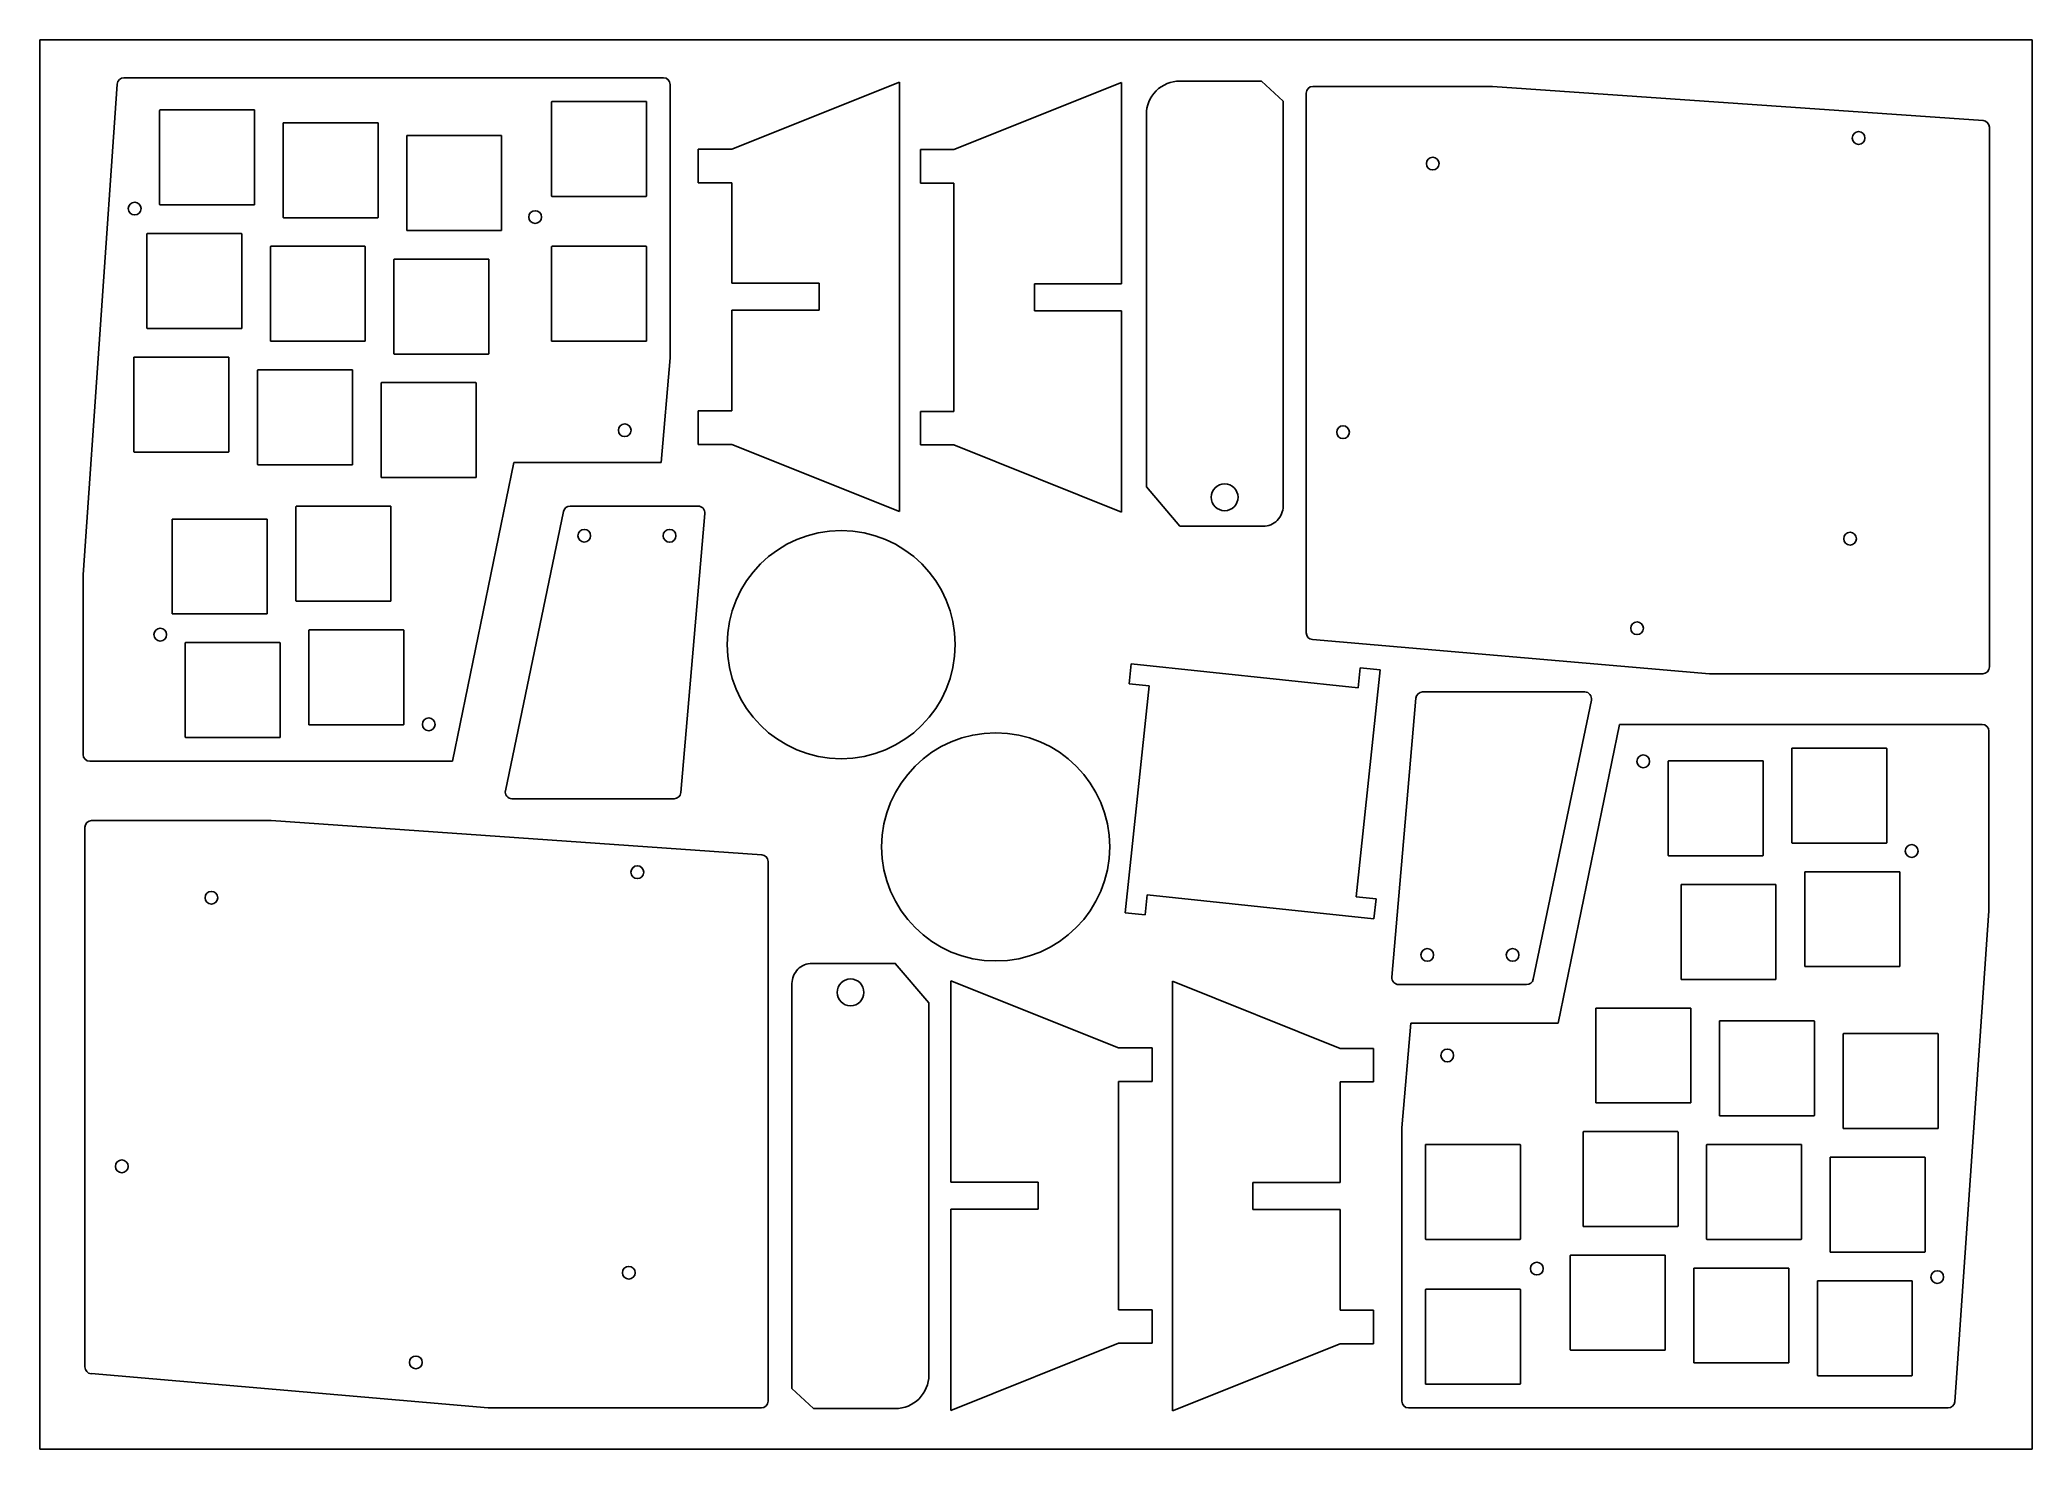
# Model space of a CAD drawing. Header units: millimetres. Extents: x 0 to 297, y 0 to 210.
import ezdxf

# ---------------------------------------------------------------- set-up
doc = ezdxf.new("R2010")
doc.units = ezdxf.units.MM
doc.layers.add('BLACK', color=7, linetype='Continuous')

msp = doc.modelspace()

# ---------------------------------------------------------------- linework, layer by layer
at = {"color": 1}
for p, q in [((128.16, 203.72), (103.16, 193.72)), ((128.16, 139.72), (128.16, 203.72)), ((161.27, 203.64), (136.27, 193.64)), ((161.27, 173.64), (161.27, 203.64)), ((103.16, 193.72), (98.16, 193.72)), ((98.16, 193.72), (98.16, 188.72)), ((136.27, 193.64), (131.27, 193.64)), ((131.27, 193.64), (131.27, 188.64)), ((103.16, 188.72), (98.16, 188.72)), ((103.16, 173.72), (103.16, 188.72)), ((136.27, 188.64), (131.27, 188.64)), ((136.27, 154.64), (136.27, 188.64)), ((103.16, 173.72), (116.16, 173.72)), ((116.16, 173.72), (116.16, 169.72)), ((148.27, 169.64), (148.27, 173.64)), ((148.27, 173.64), (161.27, 173.64)), ((103.16, 169.72), (116.16, 169.72)), ((103.16, 154.72), (103.16, 169.72)), ((161.27, 169.64), (148.27, 169.64)), ((161.27, 169.64), (161.27, 139.64)), ((103.16, 154.72), (98.16, 154.72)), ((98.16, 154.72), (98.16, 149.72)), ((136.27, 154.64), (131.27, 154.64)), ((131.27, 154.64), (131.27, 149.64)), ((98.16, 149.72), (103.16, 149.72)), ((103.16, 149.72), (128.16, 139.72)), ((131.27, 149.64), (136.27, 149.64)), ((136.27, 149.64), (161.27, 139.64)), ((61.52, 102.51), (70.66, 147.03)), ((70.66, 147.03), (92.62, 147.03)), ((69.4, 98.12), (78.07, 139.72)), ((79.05, 140.52), (98.13, 140.52)), ((162.39, 114.06), (162.7, 117.04)), ((162.7, 117.04), (196.51, 113.44)), ((199.81, 116.11), (196.22, 82.3)), ((196.51, 113.44), (196.83, 116.43)), ((196.83, 116.43), (199.81, 116.11)), ((161.77, 79.93), (165.37, 113.74)), ((165.37, 113.74), (162.39, 114.06)), ((231.29, 111.63), (222.62, 70.03)), ((235.47, 107.99), (226.33, 63.46)), ((165.07, 82.6), (164.76, 79.61)), ((198.88, 79), (165.07, 82.6)), ((196.22, 82.3), (199.2, 81.98)), ((199.2, 81.98), (198.88, 79)), ((164.76, 79.61), (161.77, 79.93)), ((160.82, 59.78), (135.82, 69.78)), ((135.82, 39.78), (135.82, 69.78)), ((193.83, 59.71), (168.83, 69.71)), ((168.83, 69.71), (168.83, 5.71)), ((221.64, 69.23), (202.56, 69.23)), ((226.33, 63.46), (204.38, 63.46)), ((165.82, 59.78), (160.82, 59.78)), ((165.82, 54.78), (165.82, 59.78)), ((198.83, 59.71), (193.83, 59.71)), ((198.83, 54.71), (198.83, 59.71)), ((160.82, 54.78), (165.82, 54.78)), ((160.82, 54.78), (160.82, 20.78)), ((193.83, 54.71), (198.83, 54.71)), ((193.83, 54.71), (193.83, 39.71)), ((135.82, 39.78), (148.82, 39.78)), ((148.82, 39.78), (148.82, 35.78)), ((193.83, 39.71), (180.83, 39.71)), ((180.83, 35.71), (180.83, 39.71)), ((148.82, 35.78), (135.82, 35.78)), ((135.82, 35.78), (135.82, 5.78)), ((193.83, 35.71), (180.83, 35.71)), ((193.83, 35.71), (193.83, 20.71)), ((160.82, 20.78), (165.82, 20.78)), ((165.82, 15.78), (165.82, 20.78)), ((193.83, 20.71), (198.83, 20.71)), ((198.83, 15.71), (198.83, 20.71)), ((135.82, 5.78), (160.82, 15.78)), ((160.82, 15.78), (165.82, 15.78)), ((168.83, 5.71), (193.83, 15.71)), ((193.83, 15.71), (198.83, 15.71))]:
    msp.add_line(p, q, dxfattribs=at)
msp.add_lwpolyline([(0, 0), (0, 210), (297, 210), (297, 0)], close=True)
for points in [[(182.12, 203.86), (169.95, 203.86, 0.414214), (164.95, 198.86), (164.95, 143.4), (169.95, 137.52), (182.35, 137.52, 0.414214), (185.35, 140.52), (185.35, 200.86)], [(115.35, 6.04), (127.53, 6.04, 0.414214), (132.53, 11.04), (132.53, 66.5), (127.53, 72.38), (115.12, 72.38, 0.414214), (112.12, 69.38), (112.12, 9.04)]]:
    msp.add_lwpolyline(points, format="xyb", close=True, dxfattribs=at)
for centre, radius in [((271.13, 195.37), 0.95), ((207.64, 191.56), 0.95), ((14.14, 184.86), 0.95), ((73.84, 183.59), 0.95), ((87.19, 151.83), 0.95), ((194.28, 151.54), 0.95), ((176.62, 141.84), 2), ((81.15, 136.11), 0.95), ((93.87, 136.1), 0.95), ((119.46, 119.88), 17), ((269.86, 135.67), 0.95), ((17.95, 121.37), 0.95), ((238.11, 122.32), 0.95), ((57.97, 108), 0.95), ((142.49, 89.74), 17), ((239.03, 102.49), 0.95), ((279.04, 89.13), 0.95), ((89.07, 85.97), 0.95), ((25.58, 82.16), 0.95), ((206.82, 73.65), 0.95), ((219.54, 73.64), 0.95), ((120.85, 68.06), 2), ((209.8, 58.66), 0.95), ((12.22, 42.14), 0.95), ((87.8, 26.28), 0.95), ((223.16, 26.91), 0.95), ((282.85, 25.64), 0.95), ((56.05, 12.92), 0.95)]:
    msp.add_circle(centre, radius, dxfattribs=at)
for centre, start, end in [((79.05, 139.52), 90, 168.2223), ((98.13, 139.52), 355.0838, 90), ((230.31, 111.83), 348.2223, 90), ((70.38, 97.92), 168.2223, 270), ((202.56, 70.23), 175.0838, 270), ((221.64, 70.23), 270, 348.2223)]:
    msp.add_arc(centre, 1, start, end, dxfattribs=at)
at = {"layer": 'BLACK', "color": 1, "linetype": 'Continuous'}
for p, q in [((6.45, 130.26), (11.54, 203.42)), ((12.54, 204.35), (92.96, 204.35)), ((93.96, 203.35), (93.96, 162.64)), ((188.78, 121.64), (188.78, 202.06)), ((189.78, 203.06), (216.52, 203.06)), ((189.85, 203.06), (189.85, 203.06)), ((216.52, 203.06), (216.53, 203.06)), ((216.53, 203.06), (216.54, 203.06)), ((216.53, 203.06), (216.53, 203.06)), ((216.54, 203.06), (216.54, 203.06)), ((216.54, 203.06), (289.7, 197.97)), ((17.86, 199.49), (17.87, 199.5)), ((17.86, 199.49), (17.86, 199.49)), ((17.86, 185.47), (17.86, 199.49)), ((17.86, 199.49), (17.86, 199.49)), ((17.87, 199.51), (17.87, 199.52)), ((17.87, 199.52), (17.88, 199.52)), ((17.87, 199.5), (17.87, 199.51)), ((17.87, 199.51), (17.87, 199.51)), ((17.88, 199.52), (17.88, 199.53)), ((17.88, 199.53), (17.89, 199.53)), ((17.89, 199.53), (17.89, 199.54)), ((17.89, 199.54), (17.9, 199.54)), ((17.9, 199.54), (17.9, 199.55)), ((17.9, 199.55), (17.91, 199.55)), ((17.91, 199.55), (17.91, 199.55)), ((17.91, 199.55), (17.92, 199.55)), ((17.92, 199.55), (17.93, 199.56)), ((17.93, 199.56), (17.93, 199.56)), ((17.93, 199.56), (17.93, 199.56)), ((17.93, 199.56), (31.95, 199.56)), ((31.95, 199.56), (31.95, 199.56)), ((31.95, 199.56), (31.95, 199.56)), ((31.95, 199.56), (31.96, 199.55)), ((31.96, 199.55), (31.97, 199.55)), ((31.97, 199.55), (31.97, 199.55)), ((31.97, 199.55), (31.98, 199.55)), ((31.98, 199.55), (31.98, 199.54)), ((31.98, 199.54), (31.99, 199.54)), ((31.99, 199.54), (31.99, 199.53)), ((31.99, 199.53), (32, 199.53)), ((32, 199.53), (32, 199.52)), ((32, 199.52), (32.01, 199.52)), ((32.01, 199.52), (32.01, 199.51)), ((32.01, 199.51), (32.01, 199.51)), ((32.01, 199.51), (32.01, 199.5)), ((32.01, 199.5), (32.01, 199.49)), ((32.01, 199.49), (32.01, 199.49)), ((32.01, 199.49), (32.01, 199.49)), ((32.01, 199.49), (32.01, 185.47)), ((76.28, 200.76), (76.29, 200.77)), ((76.28, 200.76), (76.28, 200.76)), ((76.28, 186.74), (76.28, 200.76)), ((76.28, 200.76), (76.28, 200.76)), ((76.29, 200.78), (76.29, 200.79)), ((76.29, 200.79), (76.3, 200.79)), ((76.29, 200.77), (76.29, 200.78)), ((76.29, 200.78), (76.29, 200.78)), ((76.3, 200.79), (76.3, 200.8)), ((76.3, 200.8), (76.31, 200.8)), ((76.31, 200.8), (76.31, 200.81)), ((76.31, 200.81), (76.32, 200.81)), ((76.32, 200.81), (76.32, 200.82)), ((76.32, 200.82), (76.33, 200.82)), ((76.33, 200.82), (76.33, 200.82)), ((76.33, 200.82), (76.34, 200.82)), ((76.34, 200.82), (76.35, 200.83)), ((76.35, 200.83), (76.35, 200.83)), ((76.35, 200.83), (76.35, 200.83)), ((76.35, 200.83), (90.37, 200.83)), ((90.37, 200.83), (90.37, 200.83)), ((90.37, 200.83), (90.37, 200.83)), ((90.37, 200.83), (90.38, 200.82)), ((90.38, 200.82), (90.39, 200.82)), ((90.39, 200.82), (90.39, 200.82)), ((90.39, 200.82), (90.4, 200.82)), ((90.4, 200.82), (90.4, 200.81)), ((90.4, 200.81), (90.41, 200.81)), ((90.41, 200.81), (90.41, 200.8)), ((90.41, 200.8), (90.42, 200.8)), ((90.42, 200.8), (90.42, 200.79)), ((90.42, 200.79), (90.43, 200.79)), ((90.43, 200.79), (90.43, 200.78)), ((90.43, 200.78), (90.43, 200.78)), ((90.43, 200.78), (90.43, 200.77)), ((90.43, 200.77), (90.43, 200.76)), ((90.43, 200.76), (90.43, 200.76)), ((90.43, 200.76), (90.43, 200.76)), ((90.43, 200.76), (90.43, 186.74)), ((36.28, 197.6), (36.29, 197.61)), ((36.28, 197.59), (36.28, 197.6)), ((36.28, 197.6), (36.28, 197.6)), ((36.28, 197.58), (36.28, 197.59)), ((36.28, 183.57), (36.28, 197.58)), ((36.28, 197.58), (36.28, 197.58)), ((36.29, 197.62), (36.3, 197.63)), ((36.29, 197.61), (36.29, 197.62)), ((36.29, 197.61), (36.29, 197.61)), ((36.3, 197.63), (36.3, 197.63)), ((36.3, 197.63), (36.31, 197.63)), ((36.31, 197.63), (36.31, 197.64)), ((36.31, 197.64), (36.32, 197.64)), ((36.32, 197.64), (36.33, 197.65)), ((36.32, 197.64), (36.32, 197.64)), ((36.33, 197.65), (36.33, 197.65)), ((36.33, 197.65), (36.34, 197.65)), ((36.34, 197.65), (36.35, 197.65)), ((36.35, 197.65), (36.35, 197.65)), ((36.35, 197.65), (50.36, 197.65)), ((50.36, 197.65), (50.36, 197.65)), ((50.36, 197.65), (50.37, 197.65)), ((50.37, 197.65), (50.37, 197.65)), ((50.37, 197.65), (50.38, 197.65)), ((50.38, 197.65), (50.39, 197.64)), ((50.39, 197.64), (50.39, 197.64)), ((50.39, 197.64), (50.4, 197.64)), ((50.4, 197.64), (50.4, 197.63)), ((50.4, 197.63), (50.41, 197.63)), ((50.41, 197.63), (50.41, 197.63)), ((50.41, 197.63), (50.42, 197.62)), ((50.42, 197.62), (50.42, 197.61)), ((50.42, 197.61), (50.42, 197.61)), ((50.42, 197.61), (50.43, 197.6)), ((50.43, 197.6), (50.43, 197.6)), ((50.43, 197.6), (50.43, 197.59)), ((50.43, 197.59), (50.43, 197.58)), ((50.43, 197.58), (50.43, 197.58)), ((50.43, 197.58), (50.43, 183.57)), ((290.63, 196.97), (290.63, 116.55)), ((54.69, 195.68), (54.7, 195.69)), ((54.69, 195.68), (54.69, 195.68)), ((54.69, 181.66), (54.69, 195.68)), ((54.69, 195.68), (54.69, 195.68)), ((54.7, 195.7), (54.7, 195.71)), ((54.7, 195.71), (54.71, 195.71)), ((54.7, 195.69), (54.7, 195.7)), ((54.7, 195.7), (54.7, 195.7)), ((54.71, 195.71), (54.71, 195.72)), ((54.71, 195.72), (54.72, 195.72)), ((54.72, 195.72), (54.72, 195.73)), ((54.72, 195.73), (54.73, 195.73)), ((54.73, 195.73), (54.73, 195.74)), ((54.73, 195.74), (54.74, 195.74)), ((54.74, 195.74), (54.74, 195.74)), ((54.74, 195.74), (54.75, 195.74)), ((54.75, 195.74), (54.76, 195.75)), ((54.76, 195.75), (54.76, 195.75)), ((54.76, 195.75), (54.76, 195.75)), ((54.76, 195.75), (68.78, 195.75)), ((68.78, 195.75), (68.78, 195.75)), ((68.78, 195.75), (68.78, 195.75)), ((68.78, 195.75), (68.79, 195.74)), ((68.79, 195.74), (68.8, 195.74)), ((68.8, 195.74), (68.8, 195.74)), ((68.8, 195.74), (68.81, 195.74)), ((68.81, 195.74), (68.81, 195.73)), ((68.81, 195.73), (68.82, 195.73)), ((68.82, 195.73), (68.82, 195.72)), ((68.82, 195.72), (68.83, 195.72)), ((68.83, 195.72), (68.83, 195.71)), ((68.83, 195.71), (68.84, 195.71)), ((68.84, 195.71), (68.84, 195.7)), ((68.84, 195.7), (68.84, 195.7)), ((68.84, 195.7), (68.84, 195.69)), ((68.84, 195.69), (68.84, 195.68)), ((68.84, 195.68), (68.84, 195.68)), ((68.84, 195.68), (68.84, 195.68)), ((68.84, 195.68), (68.84, 181.66)), ((17.87, 185.46), (17.86, 185.47)), ((17.86, 185.47), (17.86, 185.47)), ((17.86, 185.47), (17.86, 185.47)), ((17.87, 185.45), (17.87, 185.46)), ((17.87, 185.46), (17.87, 185.46)), ((17.87, 185.44), (17.87, 185.45)), ((17.88, 185.44), (17.87, 185.44)), ((17.88, 185.43), (17.88, 185.44)), ((17.89, 185.43), (17.88, 185.43)), ((17.89, 185.42), (17.89, 185.43)), ((17.9, 185.42), (17.89, 185.42)), ((17.91, 185.41), (17.9, 185.42)), ((17.9, 185.42), (17.9, 185.42)), ((17.92, 185.41), (17.91, 185.41)), ((17.91, 185.41), (17.91, 185.41)), ((17.93, 185.41), (17.92, 185.41)), ((31.95, 185.41), (17.93, 185.41)), ((17.93, 185.41), (17.93, 185.41)), ((31.96, 185.41), (31.95, 185.41)), ((31.95, 185.41), (31.95, 185.41)), ((31.95, 185.41), (31.95, 185.41)), ((31.97, 185.41), (31.96, 185.41)), ((31.98, 185.42), (31.97, 185.41)), ((31.97, 185.41), (31.97, 185.41)), ((31.99, 185.42), (31.98, 185.42)), ((31.98, 185.42), (31.98, 185.42)), ((32, 185.43), (31.99, 185.43)), ((31.99, 185.43), (31.99, 185.42)), ((32.01, 185.44), (32, 185.44)), ((32, 185.44), (32, 185.43)), ((32.01, 185.47), (32.01, 185.47)), ((32.01, 185.47), (32.01, 185.47)), ((32.01, 185.47), (32.01, 185.46)), ((32.01, 185.46), (32.01, 185.46)), ((32.01, 185.46), (32.01, 185.45)), ((32.01, 185.45), (32.01, 185.44)), ((76.29, 186.73), (76.28, 186.74)), ((76.28, 186.74), (76.28, 186.74)), ((76.28, 186.74), (76.28, 186.74)), ((76.29, 186.72), (76.29, 186.73)), ((76.29, 186.73), (76.29, 186.73)), ((76.29, 186.71), (76.29, 186.72)), ((76.3, 186.71), (76.29, 186.71)), ((76.3, 186.7), (76.3, 186.71)), ((76.31, 186.7), (76.3, 186.7)), ((76.31, 186.69), (76.31, 186.7)), ((76.32, 186.69), (76.31, 186.69)), ((76.33, 186.68), (76.32, 186.69)), ((76.32, 186.69), (76.32, 186.69)), ((76.34, 186.68), (76.33, 186.68)), ((76.33, 186.68), (76.33, 186.68)), ((76.35, 186.68), (76.34, 186.68)), ((90.37, 186.68), (76.35, 186.68)), ((76.35, 186.68), (76.35, 186.68)), ((90.38, 186.68), (90.37, 186.68)), ((90.37, 186.68), (90.37, 186.68)), ((90.37, 186.68), (90.37, 186.68)), ((90.39, 186.68), (90.38, 186.68)), ((90.4, 186.69), (90.39, 186.68)), ((90.39, 186.68), (90.39, 186.68)), ((90.41, 186.69), (90.4, 186.69)), ((90.4, 186.69), (90.4, 186.69)), ((90.42, 186.7), (90.41, 186.7)), ((90.41, 186.7), (90.41, 186.69)), ((90.43, 186.71), (90.42, 186.71)), ((90.42, 186.71), (90.42, 186.7)), ((90.43, 186.74), (90.43, 186.74)), ((90.43, 186.74), (90.43, 186.74)), ((90.43, 186.74), (90.43, 186.73)), ((90.43, 186.73), (90.43, 186.73)), ((90.43, 186.73), (90.43, 186.72)), ((90.43, 186.72), (90.43, 186.71)), ((36.28, 183.56), (36.28, 183.57)), ((36.28, 183.57), (36.28, 183.57)), ((36.28, 183.55), (36.28, 183.56)), ((36.28, 183.56), (36.28, 183.56)), ((36.29, 183.54), (36.28, 183.55)), ((36.29, 183.53), (36.29, 183.54)), ((36.29, 183.54), (36.29, 183.54)), ((36.3, 183.53), (36.29, 183.53)), ((36.3, 183.52), (36.3, 183.53)), ((36.31, 183.52), (36.3, 183.52)), ((36.31, 183.51), (36.31, 183.52)), ((36.32, 183.51), (36.31, 183.51)), ((36.33, 183.5), (36.32, 183.51)), ((36.32, 183.51), (36.32, 183.51)), ((36.34, 183.5), (36.33, 183.5)), ((36.33, 183.5), (36.33, 183.5)), ((36.35, 183.5), (36.34, 183.5)), ((50.36, 183.5), (36.35, 183.5)), ((50.37, 183.5), (50.36, 183.5)), ((50.36, 183.5), (50.36, 183.5)), ((50.38, 183.5), (50.37, 183.5)), ((50.37, 183.5), (50.37, 183.5)), ((50.39, 183.51), (50.38, 183.5)), ((50.4, 183.51), (50.39, 183.51)), ((50.39, 183.51), (50.39, 183.51)), ((50.41, 183.52), (50.4, 183.52)), ((50.4, 183.52), (50.4, 183.51)), ((50.42, 183.53), (50.41, 183.53)), ((50.41, 183.53), (50.41, 183.52)), ((50.43, 183.55), (50.42, 183.54)), ((50.42, 183.54), (50.42, 183.54)), ((50.42, 183.54), (50.42, 183.53)), ((50.43, 183.57), (50.43, 183.57)), ((50.43, 183.57), (50.43, 183.56)), ((50.43, 183.56), (50.43, 183.56)), ((50.43, 183.56), (50.43, 183.55)), ((54.7, 181.65), (54.69, 181.66)), ((54.69, 181.66), (54.69, 181.66)), ((54.69, 181.66), (54.69, 181.66)), ((54.7, 181.64), (54.7, 181.65)), ((54.7, 181.65), (54.7, 181.65)), ((54.7, 181.63), (54.7, 181.64)), ((54.71, 181.63), (54.7, 181.63)), ((54.71, 181.62), (54.71, 181.63)), ((54.72, 181.62), (54.71, 181.62)), ((54.72, 181.61), (54.72, 181.62)), ((54.73, 181.61), (54.72, 181.61)), ((54.74, 181.6), (54.73, 181.61)), ((54.73, 181.61), (54.73, 181.61)), ((54.75, 181.6), (54.74, 181.6)), ((54.74, 181.6), (54.74, 181.6)), ((54.76, 181.6), (54.75, 181.6)), ((68.78, 181.6), (54.76, 181.6)), ((54.76, 181.6), (54.76, 181.6)), ((68.79, 181.6), (68.78, 181.6)), ((68.78, 181.6), (68.78, 181.6)), ((68.78, 181.6), (68.78, 181.6)), ((68.8, 181.6), (68.79, 181.6)), ((68.81, 181.61), (68.8, 181.6)), ((68.8, 181.6), (68.8, 181.6)), ((68.82, 181.61), (68.81, 181.61)), ((68.81, 181.61), (68.81, 181.61)), ((68.83, 181.62), (68.82, 181.62)), ((68.82, 181.62), (68.82, 181.61)), ((68.84, 181.63), (68.83, 181.63)), ((68.83, 181.63), (68.83, 181.62)), ((68.84, 181.66), (68.84, 181.66)), ((68.84, 181.66), (68.84, 181.66)), ((68.84, 181.66), (68.84, 181.65)), ((68.84, 181.65), (68.84, 181.65)), ((68.84, 181.65), (68.84, 181.64)), ((68.84, 181.64), (68.84, 181.63)), ((15.96, 181.09), (15.97, 181.1)), ((15.96, 181.08), (15.96, 181.09)), ((15.96, 181.09), (15.96, 181.09)), ((15.96, 181.07), (15.96, 181.08)), ((15.96, 167.06), (15.96, 181.07)), ((15.96, 181.07), (15.96, 181.07)), ((15.97, 181.11), (15.98, 181.12)), ((15.97, 181.1), (15.97, 181.11)), ((15.97, 181.1), (15.97, 181.1)), ((15.98, 181.12), (15.98, 181.12)), ((15.98, 181.12), (15.99, 181.12)), ((15.99, 181.12), (15.99, 181.13)), ((15.99, 181.13), (16, 181.13)), ((16, 181.13), (16.01, 181.14)), ((16, 181.13), (16, 181.13)), ((16.01, 181.14), (16.01, 181.14)), ((16.01, 181.14), (16.02, 181.14)), ((16.02, 181.14), (16.03, 181.14)), ((16.03, 181.14), (16.03, 181.14)), ((16.03, 181.14), (30.04, 181.14)), ((30.04, 181.14), (30.04, 181.14)), ((30.04, 181.14), (30.05, 181.14)), ((30.05, 181.14), (30.05, 181.14)), ((30.05, 181.14), (30.06, 181.14)), ((30.06, 181.14), (30.07, 181.13)), ((30.07, 181.13), (30.07, 181.13)), ((30.07, 181.13), (30.08, 181.13)), ((30.08, 181.13), (30.08, 181.12)), ((30.08, 181.12), (30.09, 181.12)), ((30.09, 181.12), (30.09, 181.12)), ((30.09, 181.12), (30.1, 181.11)), ((30.1, 181.11), (30.1, 181.1)), ((30.1, 181.1), (30.1, 181.1)), ((30.1, 181.1), (30.11, 181.09)), ((30.11, 181.09), (30.11, 181.09)), ((30.11, 181.09), (30.11, 181.08)), ((30.11, 181.08), (30.11, 181.07)), ((30.11, 181.07), (30.11, 181.07)), ((30.11, 181.07), (30.11, 167.06)), ((34.37, 179.17), (34.38, 179.18)), ((34.37, 179.17), (34.37, 179.17)), ((34.37, 165.15), (34.37, 179.17)), ((34.37, 179.17), (34.37, 179.17)), ((34.38, 179.19), (34.38, 179.2)), ((34.38, 179.2), (34.39, 179.2)), ((34.38, 179.18), (34.38, 179.19)), ((34.38, 179.19), (34.38, 179.19)), ((34.39, 179.2), (34.39, 179.21)), ((34.39, 179.21), (34.4, 179.21)), ((34.4, 179.21), (34.4, 179.22)), ((34.4, 179.22), (34.41, 179.22)), ((34.41, 179.22), (34.41, 179.23)), ((34.41, 179.23), (34.42, 179.23)), ((34.42, 179.23), (34.42, 179.23)), ((34.42, 179.23), (34.43, 179.23)), ((34.43, 179.23), (34.44, 179.24)), ((34.44, 179.24), (34.44, 179.24)), ((34.44, 179.24), (34.44, 179.24)), ((34.44, 179.24), (48.46, 179.24)), ((48.46, 179.24), (48.46, 179.24)), ((48.46, 179.24), (48.46, 179.24)), ((48.46, 179.24), (48.47, 179.23)), ((48.47, 179.23), (48.48, 179.23)), ((48.48, 179.23), (48.48, 179.23)), ((48.48, 179.23), (48.49, 179.23)), ((48.49, 179.23), (48.49, 179.22)), ((48.49, 179.22), (48.5, 179.22)), ((48.5, 179.22), (48.5, 179.21)), ((48.5, 179.21), (48.51, 179.21)), ((48.51, 179.21), (48.51, 179.2)), ((48.51, 179.2), (48.52, 179.2)), ((48.52, 179.2), (48.52, 179.19)), ((48.52, 179.19), (48.52, 179.19)), ((48.52, 179.19), (48.52, 179.18)), ((48.52, 179.18), (48.52, 179.17)), ((48.52, 179.17), (48.52, 179.17)), ((48.52, 179.17), (48.52, 179.17)), ((48.52, 179.17), (48.52, 165.15)), ((76.28, 179.17), (76.29, 179.18)), ((76.28, 179.17), (76.28, 179.17)), ((76.28, 165.15), (76.28, 179.17)), ((76.28, 179.17), (76.28, 179.17)), ((76.29, 179.19), (76.29, 179.2)), ((76.29, 179.2), (76.3, 179.2)), ((76.29, 179.18), (76.29, 179.19)), ((76.29, 179.19), (76.29, 179.19)), ((76.3, 179.2), (76.3, 179.21)), ((76.3, 179.21), (76.31, 179.21)), ((76.31, 179.21), (76.31, 179.22)), ((76.31, 179.22), (76.32, 179.22)), ((76.32, 179.22), (76.32, 179.23)), ((76.32, 179.23), (76.33, 179.23)), ((76.33, 179.23), (76.33, 179.23)), ((76.33, 179.23), (76.34, 179.23)), ((76.34, 179.23), (76.35, 179.24)), ((76.35, 179.24), (76.35, 179.24)), ((76.35, 179.24), (76.35, 179.24)), ((76.35, 179.24), (90.37, 179.24)), ((90.37, 179.24), (90.37, 179.24)), ((90.37, 179.24), (90.37, 179.24)), ((90.37, 179.24), (90.38, 179.23)), ((90.38, 179.23), (90.39, 179.23)), ((90.39, 179.23), (90.39, 179.23)), ((90.39, 179.23), (90.4, 179.23)), ((90.4, 179.23), (90.4, 179.22)), ((90.4, 179.22), (90.41, 179.22)), ((90.41, 179.22), (90.41, 179.21)), ((90.41, 179.21), (90.42, 179.21)), ((90.42, 179.21), (90.42, 179.2)), ((90.42, 179.2), (90.43, 179.2)), ((90.43, 179.2), (90.43, 179.19)), ((90.43, 179.19), (90.43, 179.19)), ((90.43, 179.19), (90.43, 179.18)), ((90.43, 179.18), (90.43, 179.17)), ((90.43, 179.17), (90.43, 179.17)), ((90.43, 179.17), (90.43, 179.17)), ((90.43, 179.17), (90.43, 165.15)), ((52.79, 177.28), (52.8, 177.29)), ((52.79, 177.27), (52.79, 177.28)), ((52.79, 177.28), (52.79, 177.28)), ((52.79, 177.26), (52.79, 177.27)), ((52.79, 163.25), (52.79, 177.26)), ((52.79, 177.26), (52.79, 177.26)), ((52.8, 177.3), (52.81, 177.31)), ((52.8, 177.29), (52.8, 177.3)), ((52.8, 177.29), (52.8, 177.29)), ((52.81, 177.31), (52.81, 177.31)), ((52.81, 177.31), (52.82, 177.31)), ((52.82, 177.31), (52.82, 177.32)), ((52.82, 177.32), (52.83, 177.32)), ((52.83, 177.32), (52.84, 177.33)), ((52.83, 177.32), (52.83, 177.32)), ((52.84, 177.33), (52.84, 177.33)), ((52.84, 177.33), (52.85, 177.33)), ((52.85, 177.33), (52.86, 177.33)), ((52.86, 177.33), (52.86, 177.33)), ((52.86, 177.33), (66.87, 177.33)), ((66.87, 177.33), (66.87, 177.33)), ((66.87, 177.33), (66.88, 177.33)), ((66.88, 177.33), (66.88, 177.33)), ((66.88, 177.33), (66.89, 177.33)), ((66.89, 177.33), (66.9, 177.32)), ((66.9, 177.32), (66.9, 177.32)), ((66.9, 177.32), (66.91, 177.32)), ((66.91, 177.32), (66.91, 177.31)), ((66.91, 177.31), (66.92, 177.31)), ((66.92, 177.31), (66.92, 177.31)), ((66.92, 177.31), (66.93, 177.3)), ((66.93, 177.3), (66.93, 177.29)), ((66.93, 177.29), (66.93, 177.29)), ((66.93, 177.29), (66.94, 177.28)), ((66.94, 177.28), (66.94, 177.28)), ((66.94, 177.28), (66.94, 177.27)), ((66.94, 177.27), (66.94, 177.26)), ((66.94, 177.26), (66.94, 177.26)), ((66.94, 177.26), (66.94, 163.25)), ((15.96, 167.05), (15.96, 167.06)), ((15.96, 167.06), (15.96, 167.06)), ((15.96, 167.04), (15.96, 167.05)), ((15.96, 167.05), (15.96, 167.05)), ((15.97, 167.03), (15.96, 167.04)), ((15.97, 167.02), (15.97, 167.03)), ((15.97, 167.03), (15.97, 167.03)), ((15.98, 167.02), (15.97, 167.02)), ((15.98, 167.01), (15.98, 167.02)), ((15.99, 167.01), (15.98, 167.01)), ((15.99, 167), (15.99, 167.01)), ((16, 167), (15.99, 167)), ((16.01, 166.99), (16, 167)), ((16, 167), (16, 167)), ((16.02, 166.99), (16.01, 166.99)), ((16.01, 166.99), (16.01, 166.99)), ((16.03, 166.99), (16.02, 166.99)), ((30.04, 166.99), (16.03, 166.99)), ((30.05, 166.99), (30.04, 166.99)), ((30.04, 166.99), (30.04, 166.99)), ((30.06, 166.99), (30.05, 166.99)), ((30.05, 166.99), (30.05, 166.99)), ((30.07, 167), (30.06, 166.99)), ((30.08, 167), (30.07, 167)), ((30.07, 167), (30.07, 167)), ((30.09, 167.01), (30.08, 167.01)), ((30.08, 167.01), (30.08, 167)), ((30.1, 167.02), (30.09, 167.02)), ((30.09, 167.02), (30.09, 167.01)), ((30.11, 167.04), (30.1, 167.03)), ((30.1, 167.03), (30.1, 167.03)), ((30.1, 167.03), (30.1, 167.02)), ((30.11, 167.06), (30.11, 167.06)), ((30.11, 167.06), (30.11, 167.05)), ((30.11, 167.05), (30.11, 167.05)), ((30.11, 167.05), (30.11, 167.04)), ((34.38, 165.14), (34.37, 165.15)), ((34.37, 165.15), (34.37, 165.15)), ((34.37, 165.15), (34.37, 165.15)), ((34.38, 165.13), (34.38, 165.14)), ((34.38, 165.14), (34.38, 165.14)), ((34.38, 165.12), (34.38, 165.13)), ((34.39, 165.12), (34.38, 165.12)), ((34.39, 165.11), (34.39, 165.12)), ((34.4, 165.11), (34.39, 165.11)), ((34.4, 165.1), (34.4, 165.11)), ((34.41, 165.1), (34.4, 165.1)), ((34.42, 165.09), (34.41, 165.1)), ((34.41, 165.1), (34.41, 165.1)), ((34.43, 165.09), (34.42, 165.09)), ((34.42, 165.09), (34.42, 165.09)), ((34.44, 165.09), (34.43, 165.09)), ((48.46, 165.09), (34.44, 165.09)), ((34.44, 165.09), (34.44, 165.09)), ((48.47, 165.09), (48.46, 165.09)), ((48.46, 165.09), (48.46, 165.09)), ((48.46, 165.09), (48.46, 165.09)), ((48.48, 165.09), (48.47, 165.09)), ((48.49, 165.1), (48.48, 165.09)), ((48.48, 165.09), (48.48, 165.09)), ((48.5, 165.1), (48.49, 165.1)), ((48.49, 165.1), (48.49, 165.1)), ((48.51, 165.11), (48.5, 165.11)), ((48.5, 165.11), (48.5, 165.1)), ((48.52, 165.12), (48.51, 165.12)), ((48.51, 165.12), (48.51, 165.11)), ((48.52, 165.15), (48.52, 165.15)), ((48.52, 165.15), (48.52, 165.15)), ((48.52, 165.15), (48.52, 165.14)), ((48.52, 165.14), (48.52, 165.14)), ((48.52, 165.14), (48.52, 165.13)), ((48.52, 165.13), (48.52, 165.12)), ((76.29, 165.14), (76.28, 165.15)), ((76.28, 165.15), (76.28, 165.15)), ((76.28, 165.15), (76.28, 165.15)), ((76.29, 165.13), (76.29, 165.14)), ((76.29, 165.14), (76.29, 165.14)), ((76.29, 165.12), (76.29, 165.13)), ((76.3, 165.12), (76.29, 165.12)), ((76.3, 165.11), (76.3, 165.12)), ((76.31, 165.11), (76.3, 165.11)), ((76.31, 165.1), (76.31, 165.11)), ((76.32, 165.1), (76.31, 165.1)), ((76.33, 165.09), (76.32, 165.1)), ((76.32, 165.1), (76.32, 165.1)), ((76.34, 165.09), (76.33, 165.09)), ((76.33, 165.09), (76.33, 165.09)), ((76.35, 165.09), (76.34, 165.09)), ((90.37, 165.09), (76.35, 165.09)), ((76.35, 165.09), (76.35, 165.09)), ((90.38, 165.09), (90.37, 165.09)), ((90.37, 165.09), (90.37, 165.09)), ((90.37, 165.09), (90.37, 165.09)), ((90.39, 165.09), (90.38, 165.09)), ((90.4, 165.1), (90.39, 165.09)), ((90.39, 165.09), (90.39, 165.09)), ((90.41, 165.1), (90.4, 165.1)), ((90.4, 165.1), (90.4, 165.1)), ((90.42, 165.11), (90.41, 165.11)), ((90.41, 165.11), (90.41, 165.1)), ((90.43, 165.12), (90.42, 165.12)), ((90.42, 165.12), (90.42, 165.11)), ((90.43, 165.15), (90.43, 165.15)), ((90.43, 165.15), (90.43, 165.15)), ((90.43, 165.15), (90.43, 165.14)), ((90.43, 165.14), (90.43, 165.14)), ((90.43, 165.14), (90.43, 165.13)), ((90.43, 165.13), (90.43, 165.12)), ((14.01, 162.66), (14.02, 162.67)), ((14.01, 162.66), (14.01, 162.66)), ((14.01, 148.64), (14.01, 162.66)), ((14.01, 162.66), (14.01, 162.66)), ((14.02, 162.68), (14.02, 162.69)), ((14.02, 162.69), (14.03, 162.69)), ((14.02, 162.67), (14.02, 162.68)), ((14.02, 162.68), (14.02, 162.68)), ((14.03, 162.69), (14.03, 162.7)), ((14.03, 162.7), (14.04, 162.7)), ((14.04, 162.7), (14.04, 162.71)), ((14.04, 162.71), (14.05, 162.71)), ((14.05, 162.71), (14.05, 162.72)), ((14.05, 162.72), (14.06, 162.72)), ((14.06, 162.72), (14.06, 162.72)), ((14.06, 162.72), (14.07, 162.72)), ((14.07, 162.72), (14.08, 162.73)), ((14.08, 162.73), (14.08, 162.73)), ((14.08, 162.73), (14.08, 162.73)), ((14.08, 162.73), (28.1, 162.73)), ((28.1, 162.73), (28.1, 162.73)), ((28.1, 162.73), (28.1, 162.73)), ((28.1, 162.73), (28.11, 162.72)), ((28.11, 162.72), (28.12, 162.72)), ((28.12, 162.72), (28.12, 162.72)), ((28.12, 162.72), (28.13, 162.72)), ((28.13, 162.72), (28.13, 162.71)), ((28.13, 162.71), (28.14, 162.71)), ((28.14, 162.71), (28.14, 162.7)), ((28.14, 162.7), (28.15, 162.7)), ((28.15, 162.7), (28.15, 162.69)), ((28.15, 162.69), (28.16, 162.69)), ((28.16, 162.69), (28.16, 162.68)), ((28.16, 162.68), (28.16, 162.68)), ((28.16, 162.68), (28.16, 162.67)), ((28.16, 162.67), (28.16, 162.66)), ((28.16, 162.66), (28.16, 162.66)), ((28.16, 162.66), (28.16, 162.66)), ((28.16, 162.66), (28.16, 148.64)), ((32.47, 160.77), (32.48, 160.78)), ((32.47, 160.76), (32.47, 160.77)), ((32.47, 160.77), (32.47, 160.77)), ((32.47, 160.75), (32.47, 160.76)), ((32.47, 146.74), (32.47, 160.75)), ((32.47, 160.75), (32.47, 160.75)), ((32.48, 160.79), (32.49, 160.8)), ((32.48, 160.78), (32.48, 160.79)), ((32.48, 160.78), (32.48, 160.78)), ((32.49, 160.8), (32.49, 160.8)), ((32.49, 160.8), (32.5, 160.8)), ((32.5, 160.8), (32.5, 160.81)), ((32.5, 160.81), (32.51, 160.81)), ((32.51, 160.81), (32.52, 160.82)), ((32.51, 160.81), (32.51, 160.81)), ((32.52, 160.82), (32.52, 160.82)), ((32.52, 160.82), (32.53, 160.82)), ((32.53, 160.82), (32.54, 160.82)), ((32.54, 160.82), (32.54, 160.82)), ((32.54, 160.82), (46.55, 160.82)), ((46.55, 160.82), (46.55, 160.82)), ((46.55, 160.82), (46.56, 160.82)), ((46.56, 160.82), (46.56, 160.82)), ((46.56, 160.82), (46.57, 160.82)), ((46.57, 160.82), (46.58, 160.81)), ((46.58, 160.81), (46.58, 160.81)), ((46.58, 160.81), (46.59, 160.81)), ((46.59, 160.81), (46.59, 160.8)), ((46.59, 160.8), (46.6, 160.8)), ((46.6, 160.8), (46.6, 160.8)), ((46.6, 160.8), (46.61, 160.79)), ((46.61, 160.79), (46.61, 160.78)), ((46.61, 160.78), (46.61, 160.78)), ((46.61, 160.78), (46.62, 160.77)), ((46.62, 160.77), (46.62, 160.77)), ((46.62, 160.77), (46.62, 160.76)), ((46.62, 160.76), (46.62, 160.75)), ((46.62, 160.75), (46.62, 160.75)), ((46.62, 160.75), (46.62, 146.74)), ((52.79, 163.24), (52.79, 163.25)), ((52.79, 163.25), (52.79, 163.25)), ((52.79, 163.23), (52.79, 163.24)), ((52.79, 163.24), (52.79, 163.24)), ((52.8, 163.22), (52.79, 163.23)), ((52.8, 163.21), (52.8, 163.22)), ((52.8, 163.22), (52.8, 163.22)), ((52.81, 163.21), (52.8, 163.21)), ((52.81, 163.2), (52.81, 163.21)), ((52.82, 163.2), (52.81, 163.2)), ((52.82, 163.19), (52.82, 163.2)), ((52.83, 163.19), (52.82, 163.19)), ((52.84, 163.18), (52.83, 163.19)), ((52.83, 163.19), (52.83, 163.19)), ((52.85, 163.18), (52.84, 163.18)), ((52.84, 163.18), (52.84, 163.18)), ((52.86, 163.18), (52.85, 163.18)), ((66.87, 163.18), (52.86, 163.18)), ((66.88, 163.18), (66.87, 163.18)), ((66.87, 163.18), (66.87, 163.18)), ((66.89, 163.18), (66.88, 163.18)), ((66.88, 163.18), (66.88, 163.18)), ((66.9, 163.19), (66.89, 163.18)), ((66.91, 163.19), (66.9, 163.19)), ((66.9, 163.19), (66.9, 163.19)), ((66.92, 163.2), (66.91, 163.2)), ((66.91, 163.2), (66.91, 163.19)), ((66.93, 163.21), (66.92, 163.21)), ((66.92, 163.21), (66.92, 163.2)), ((66.94, 163.23), (66.93, 163.22)), ((66.93, 163.22), (66.93, 163.22)), ((66.93, 163.22), (66.93, 163.21)), ((66.94, 163.25), (66.94, 163.25)), ((66.94, 163.25), (66.94, 163.24)), ((66.94, 163.24), (66.94, 163.24)), ((66.94, 163.24), (66.94, 163.23)), ((93.96, 162.63), (92.62, 147.03)), ((50.88, 158.85), (50.89, 158.86)), ((50.88, 158.85), (50.88, 158.85)), ((50.88, 144.83), (50.88, 158.85)), ((50.88, 158.85), (50.88, 158.85)), ((50.89, 158.87), (50.89, 158.88)), ((50.89, 158.88), (50.9, 158.88)), ((50.89, 158.86), (50.89, 158.87)), ((50.89, 158.87), (50.89, 158.87)), ((50.9, 158.88), (50.9, 158.89)), ((50.9, 158.89), (50.91, 158.89)), ((50.91, 158.89), (50.91, 158.9)), ((50.91, 158.9), (50.92, 158.9)), ((50.92, 158.9), (50.92, 158.91)), ((50.92, 158.91), (50.93, 158.91)), ((50.93, 158.91), (50.93, 158.91)), ((50.93, 158.91), (50.94, 158.91)), ((50.94, 158.91), (50.95, 158.92)), ((50.95, 158.92), (50.95, 158.92)), ((50.95, 158.92), (50.95, 158.92)), ((50.95, 158.92), (64.97, 158.92)), ((64.97, 158.92), (64.97, 158.92)), ((64.97, 158.92), (64.97, 158.92)), ((64.97, 158.92), (64.98, 158.91)), ((64.98, 158.91), (64.99, 158.91)), ((64.99, 158.91), (64.99, 158.91)), ((64.99, 158.91), (65, 158.91)), ((65, 158.91), (65, 158.9)), ((65, 158.9), (65.01, 158.9)), ((65.01, 158.9), (65.01, 158.89)), ((65.01, 158.89), (65.02, 158.89)), ((65.02, 158.89), (65.02, 158.88)), ((65.02, 158.88), (65.03, 158.88)), ((65.03, 158.88), (65.03, 158.87)), ((65.03, 158.87), (65.03, 158.87)), ((65.03, 158.87), (65.03, 158.86)), ((65.03, 158.86), (65.03, 158.85)), ((65.03, 158.85), (65.03, 158.85)), ((65.03, 158.85), (65.03, 158.85)), ((65.03, 158.85), (65.03, 144.83)), ((14.02, 148.63), (14.01, 148.64)), ((14.01, 148.64), (14.01, 148.64)), ((14.01, 148.64), (14.01, 148.64)), ((14.02, 148.62), (14.02, 148.63)), ((14.02, 148.63), (14.02, 148.63)), ((14.02, 148.61), (14.02, 148.62)), ((14.03, 148.61), (14.02, 148.61)), ((14.03, 148.6), (14.03, 148.61)), ((14.04, 148.6), (14.03, 148.6)), ((14.04, 148.59), (14.04, 148.6)), ((14.05, 148.59), (14.04, 148.59)), ((14.06, 148.58), (14.05, 148.59)), ((14.05, 148.59), (14.05, 148.59)), ((14.07, 148.58), (14.06, 148.58)), ((14.06, 148.58), (14.06, 148.58)), ((14.08, 148.58), (14.07, 148.58)), ((28.1, 148.58), (14.08, 148.58)), ((14.08, 148.58), (14.08, 148.58)), ((28.11, 148.58), (28.1, 148.58)), ((28.1, 148.58), (28.1, 148.58)), ((28.1, 148.58), (28.1, 148.58)), ((28.12, 148.58), (28.11, 148.58)), ((28.13, 148.59), (28.12, 148.58)), ((28.12, 148.58), (28.12, 148.58)), ((28.14, 148.59), (28.13, 148.59)), ((28.13, 148.59), (28.13, 148.59)), ((28.15, 148.6), (28.14, 148.6)), ((28.14, 148.6), (28.14, 148.59)), ((28.16, 148.61), (28.15, 148.61)), ((28.15, 148.61), (28.15, 148.6)), ((28.16, 148.64), (28.16, 148.64)), ((28.16, 148.64), (28.16, 148.64)), ((28.16, 148.64), (28.16, 148.63)), ((28.16, 148.63), (28.16, 148.63)), ((28.16, 148.63), (28.16, 148.62)), ((28.16, 148.62), (28.16, 148.61)), ((32.47, 146.73), (32.47, 146.74)), ((32.47, 146.74), (32.47, 146.74)), ((32.47, 146.72), (32.47, 146.73)), ((32.47, 146.73), (32.47, 146.73)), ((32.48, 146.71), (32.47, 146.72)), ((32.48, 146.7), (32.48, 146.71)), ((32.48, 146.71), (32.48, 146.71)), ((32.49, 146.7), (32.48, 146.7)), ((32.49, 146.69), (32.49, 146.7)), ((32.5, 146.69), (32.49, 146.69)), ((32.5, 146.68), (32.5, 146.69)), ((32.51, 146.68), (32.5, 146.68)), ((32.52, 146.67), (32.51, 146.68)), ((32.51, 146.68), (32.51, 146.68)), ((32.53, 146.67), (32.52, 146.67)), ((32.52, 146.67), (32.52, 146.67)), ((32.54, 146.67), (32.53, 146.67)), ((46.55, 146.67), (32.54, 146.67)), ((46.56, 146.67), (46.55, 146.67)), ((46.55, 146.67), (46.55, 146.67)), ((46.57, 146.67), (46.56, 146.67)), ((46.56, 146.67), (46.56, 146.67)), ((46.58, 146.68), (46.57, 146.67)), ((46.59, 146.68), (46.58, 146.68)), ((46.58, 146.68), (46.58, 146.68)), ((46.6, 146.69), (46.59, 146.69)), ((46.59, 146.69), (46.59, 146.68)), ((46.61, 146.7), (46.6, 146.7)), ((46.6, 146.7), (46.6, 146.69)), ((46.62, 146.72), (46.61, 146.71)), ((46.61, 146.71), (46.61, 146.71)), ((46.61, 146.71), (46.61, 146.7)), ((46.62, 146.74), (46.62, 146.74)), ((46.62, 146.74), (46.62, 146.73)), ((46.62, 146.73), (46.62, 146.73)), ((46.62, 146.73), (46.62, 146.72)), ((50.89, 144.82), (50.88, 144.83)), ((50.88, 144.83), (50.88, 144.83)), ((50.88, 144.83), (50.88, 144.83)), ((50.89, 144.81), (50.89, 144.82)), ((50.89, 144.82), (50.89, 144.82)), ((50.89, 144.8), (50.89, 144.81)), ((50.9, 144.8), (50.89, 144.8)), ((50.9, 144.79), (50.9, 144.8)), ((50.91, 144.79), (50.9, 144.79)), ((50.91, 144.78), (50.91, 144.79)), ((50.92, 144.78), (50.91, 144.78)), ((50.93, 144.77), (50.92, 144.78)), ((50.92, 144.78), (50.92, 144.78)), ((50.94, 144.77), (50.93, 144.77)), ((50.93, 144.77), (50.93, 144.77)), ((50.95, 144.77), (50.94, 144.77)), ((64.97, 144.77), (50.95, 144.77)), ((50.95, 144.77), (50.95, 144.77)), ((64.98, 144.77), (64.97, 144.77)), ((64.97, 144.77), (64.97, 144.77)), ((64.97, 144.77), (64.97, 144.77)), ((64.99, 144.77), (64.98, 144.77)), ((65, 144.78), (64.99, 144.77)), ((64.99, 144.77), (64.99, 144.77)), ((65.01, 144.78), (65, 144.78)), ((65, 144.78), (65, 144.78)), ((65.02, 144.79), (65.01, 144.79)), ((65.01, 144.79), (65.01, 144.78)), ((65.03, 144.8), (65.02, 144.8)), ((65.02, 144.8), (65.02, 144.79)), ((65.03, 144.83), (65.03, 144.83)), ((65.03, 144.83), (65.03, 144.83)), ((65.03, 144.83), (65.03, 144.82)), ((65.03, 144.82), (65.03, 144.82)), ((65.03, 144.82), (65.03, 144.81)), ((65.03, 144.81), (65.03, 144.8)), ((38.18, 140.44), (38.19, 140.45)), ((38.18, 140.43), (38.18, 140.44)), ((38.18, 126.42), (38.18, 140.43)), ((38.18, 140.43), (38.18, 140.43)), ((38.19, 140.46), (38.2, 140.47)), ((38.19, 140.45), (38.19, 140.46)), ((38.19, 140.46), (38.19, 140.46)), ((38.19, 140.45), (38.19, 140.45)), ((38.2, 140.47), (38.2, 140.48)), ((38.2, 140.48), (38.21, 140.48)), ((38.21, 140.48), (38.22, 140.49)), ((38.21, 140.48), (38.21, 140.48)), ((38.22, 140.49), (38.22, 140.49)), ((38.22, 140.49), (38.23, 140.49)), ((38.23, 140.49), (38.23, 140.5)), ((38.23, 140.5), (38.24, 140.5)), ((38.24, 140.5), (38.25, 140.5)), ((38.25, 140.5), (38.25, 140.5)), ((38.25, 140.5), (38.25, 140.5)), ((38.25, 140.5), (52.27, 140.5)), ((52.27, 140.5), (52.27, 140.5)), ((52.27, 140.5), (52.27, 140.5)), ((52.27, 140.5), (52.28, 140.5)), ((52.28, 140.5), (52.29, 140.5)), ((52.29, 140.5), (52.29, 140.49)), ((52.29, 140.49), (52.3, 140.49)), ((52.3, 140.49), (52.3, 140.49)), ((52.3, 140.49), (52.31, 140.48)), ((52.31, 140.48), (52.31, 140.48)), ((52.31, 140.48), (52.32, 140.48)), ((52.32, 140.48), (52.32, 140.47)), ((52.32, 140.47), (52.33, 140.46)), ((52.33, 140.46), (52.33, 140.46)), ((52.33, 140.46), (52.33, 140.45)), ((52.33, 140.45), (52.33, 140.45)), ((52.33, 140.45), (52.33, 140.44)), ((52.33, 140.44), (52.33, 140.43)), ((52.33, 140.43), (52.33, 140.43)), ((52.33, 140.43), (52.33, 126.42)), ((19.73, 138.54), (19.73, 138.55)), ((19.73, 138.55), (19.74, 138.55)), ((19.73, 138.53), (19.73, 138.54)), ((19.73, 138.53), (19.73, 138.53)), ((19.73, 124.51), (19.73, 138.53)), ((19.73, 138.53), (19.73, 138.53)), ((19.74, 138.56), (19.75, 138.57)), ((19.74, 138.55), (19.74, 138.56)), ((19.74, 138.56), (19.74, 138.56)), ((19.75, 138.57), (19.76, 138.58)), ((19.75, 138.57), (19.75, 138.57)), ((19.76, 138.58), (19.77, 138.59)), ((19.76, 138.58), (19.76, 138.58)), ((19.77, 138.59), (19.77, 138.59)), ((19.77, 138.59), (19.78, 138.59)), ((19.78, 138.59), (19.79, 138.6)), ((19.78, 138.59), (19.78, 138.59)), ((19.79, 138.6), (19.8, 138.6)), ((19.8, 138.6), (19.8, 138.6)), ((19.8, 138.6), (33.81, 138.6)), ((33.81, 138.6), (33.81, 138.6)), ((33.81, 138.6), (33.82, 138.6)), ((33.82, 138.6), (33.82, 138.59)), ((33.82, 138.59), (33.83, 138.59)), ((33.83, 138.59), (33.84, 138.59)), ((33.84, 138.59), (33.84, 138.59)), ((33.84, 138.59), (33.85, 138.58)), ((33.85, 138.58), (33.85, 138.58)), ((33.85, 138.58), (33.86, 138.57)), ((33.86, 138.57), (33.86, 138.57)), ((33.86, 138.57), (33.87, 138.56)), ((33.87, 138.56), (33.87, 138.56)), ((33.87, 138.56), (33.87, 138.55)), ((33.87, 138.55), (33.88, 138.55)), ((33.88, 138.55), (33.88, 138.54)), ((33.88, 138.54), (33.88, 138.53)), ((33.88, 138.53), (33.88, 138.53)), ((33.88, 138.53), (33.88, 138.53)), ((33.88, 138.53), (33.88, 124.51)), ((99.13, 139.43), (95.55, 97.83)), ((6.45, 130.25), (6.45, 130.26)), ((6.45, 130.26), (6.45, 130.26)), ((6.45, 103.51), (6.45, 130.25)), ((6.45, 130.25), (6.45, 130.25)), ((6.45, 130.25), (6.45, 130.25)), ((38.18, 126.41), (38.18, 126.42)), ((38.18, 126.42), (38.18, 126.42)), ((38.19, 126.41), (38.18, 126.41)), ((38.19, 126.4), (38.19, 126.41)), ((38.19, 126.39), (38.19, 126.4)), ((38.2, 126.38), (38.19, 126.39)), ((38.19, 126.39), (38.19, 126.39)), ((38.21, 126.37), (38.2, 126.38)), ((38.2, 126.38), (38.2, 126.38)), ((38.22, 126.36), (38.21, 126.37)), ((38.21, 126.37), (38.21, 126.37)), ((38.23, 126.36), (38.22, 126.36)), ((38.22, 126.36), (38.22, 126.36)), ((38.23, 126.35), (38.23, 126.36)), ((38.24, 126.35), (38.23, 126.35)), ((38.25, 126.35), (38.24, 126.35)), ((52.27, 126.35), (38.25, 126.35)), ((38.25, 126.35), (38.25, 126.35)), ((52.28, 126.35), (52.27, 126.35)), ((52.27, 126.35), (52.27, 126.35)), ((52.27, 126.35), (52.27, 126.35)), ((52.29, 126.35), (52.28, 126.35)), ((52.3, 126.36), (52.29, 126.36)), ((52.29, 126.36), (52.29, 126.35)), ((52.31, 126.37), (52.3, 126.36)), ((52.3, 126.36), (52.3, 126.36)), ((52.32, 126.38), (52.31, 126.37)), ((52.31, 126.37), (52.31, 126.37)), ((52.33, 126.39), (52.32, 126.38)), ((52.32, 126.38), (52.32, 126.38)), ((52.33, 126.42), (52.33, 126.42)), ((52.33, 126.42), (52.33, 126.41)), ((52.33, 126.41), (52.33, 126.41)), ((52.33, 126.41), (52.33, 126.4)), ((52.33, 126.4), (52.33, 126.39)), ((52.33, 126.39), (52.33, 126.39)), ((19.73, 124.5), (19.73, 124.51)), ((19.73, 124.51), (19.73, 124.51)), ((19.73, 124.51), (19.73, 124.51)), ((19.74, 124.49), (19.73, 124.5)), ((19.73, 124.5), (19.73, 124.5)), ((19.74, 124.48), (19.74, 124.49)), ((19.75, 124.47), (19.74, 124.48)), ((19.74, 124.48), (19.74, 124.48)), ((19.76, 124.46), (19.75, 124.47)), ((19.75, 124.47), (19.75, 124.47)), ((19.77, 124.46), (19.76, 124.46)), ((19.76, 124.46), (19.76, 124.46)), ((19.77, 124.45), (19.77, 124.46)), ((19.78, 124.45), (19.77, 124.45)), ((19.79, 124.45), (19.78, 124.45)), ((19.78, 124.45), (19.78, 124.45)), ((19.8, 124.45), (19.79, 124.45)), ((33.81, 124.45), (19.8, 124.45)), ((33.82, 124.45), (33.81, 124.45)), ((33.81, 124.45), (33.81, 124.45)), ((33.83, 124.45), (33.82, 124.45)), ((33.82, 124.45), (33.82, 124.45)), ((33.84, 124.45), (33.83, 124.45)), ((33.85, 124.46), (33.84, 124.46)), ((33.84, 124.46), (33.84, 124.45)), ((33.86, 124.47), (33.85, 124.46)), ((33.85, 124.46), (33.85, 124.46)), ((33.87, 124.48), (33.86, 124.47)), ((33.86, 124.47), (33.86, 124.47)), ((33.88, 124.5), (33.87, 124.49)), ((33.87, 124.49), (33.87, 124.48)), ((33.87, 124.48), (33.87, 124.48)), ((33.88, 124.51), (33.88, 124.51)), ((33.88, 124.51), (33.88, 124.51)), ((33.88, 124.51), (33.88, 124.5)), ((33.88, 124.5), (33.88, 124.5)), ((40.09, 122.02), (40.1, 122.03)), ((40.09, 122.01), (40.09, 122.02)), ((40.09, 122), (40.09, 122.01)), ((40.09, 122.01), (40.09, 122.01)), ((40.09, 107.99), (40.09, 122)), ((40.09, 122), (40.09, 122)), ((40.1, 122.03), (40.1, 122.04)), ((40.1, 122.04), (40.11, 122.04)), ((40.1, 122.03), (40.1, 122.03)), ((40.11, 122.04), (40.11, 122.05)), ((40.11, 122.05), (40.12, 122.05)), ((40.12, 122.05), (40.12, 122.06)), ((40.12, 122.06), (40.13, 122.06)), ((40.13, 122.06), (40.14, 122.07)), ((40.13, 122.06), (40.13, 122.06)), ((40.14, 122.07), (40.14, 122.07)), ((40.14, 122.07), (40.15, 122.07)), ((40.15, 122.07), (40.16, 122.07)), ((40.16, 122.07), (40.16, 122.07)), ((40.16, 122.07), (54.17, 122.07)), ((54.17, 122.07), (54.17, 122.07)), ((54.17, 122.07), (54.18, 122.07)), ((54.18, 122.07), (54.18, 122.07)), ((54.18, 122.07), (54.19, 122.07)), ((54.19, 122.07), (54.2, 122.06)), ((54.2, 122.06), (54.2, 122.06)), ((54.2, 122.06), (54.21, 122.06)), ((54.21, 122.06), (54.21, 122.05)), ((54.21, 122.05), (54.22, 122.05)), ((54.22, 122.05), (54.22, 122.04)), ((54.22, 122.04), (54.23, 122.04)), ((54.23, 122.04), (54.23, 122.03)), ((54.23, 122.03), (54.23, 122.03)), ((54.23, 122.03), (54.24, 122.02)), ((54.24, 122.02), (54.24, 122.01)), ((54.24, 122.01), (54.24, 122.01)), ((54.24, 122.01), (54.24, 122)), ((54.24, 122), (54.24, 122)), ((54.24, 122), (54.24, 107.99)), ((21.67, 120.12), (21.68, 120.13)), ((21.67, 120.11), (21.67, 120.12)), ((21.67, 106.1), (21.67, 120.11)), ((21.67, 120.11), (21.67, 120.11)), ((21.68, 120.14), (21.69, 120.15)), ((21.68, 120.13), (21.68, 120.14)), ((21.68, 120.14), (21.68, 120.14)), ((21.68, 120.13), (21.68, 120.13)), ((21.69, 120.15), (21.69, 120.16)), ((21.69, 120.16), (21.7, 120.16)), ((21.7, 120.16), (21.71, 120.17)), ((21.7, 120.16), (21.7, 120.16)), ((21.71, 120.17), (21.71, 120.17)), ((21.71, 120.17), (21.72, 120.17)), ((21.72, 120.17), (21.72, 120.18)), ((21.72, 120.18), (21.73, 120.18)), ((21.73, 120.18), (21.74, 120.18)), ((21.74, 120.18), (21.74, 120.18)), ((21.74, 120.18), (21.74, 120.18)), ((21.74, 120.18), (35.76, 120.18)), ((35.76, 120.18), (35.76, 120.18)), ((35.76, 120.18), (35.76, 120.18)), ((35.76, 120.18), (35.77, 120.18)), ((35.77, 120.18), (35.78, 120.18)), ((35.78, 120.18), (35.78, 120.17)), ((35.78, 120.17), (35.79, 120.17)), ((35.79, 120.17), (35.79, 120.17)), ((35.79, 120.17), (35.8, 120.16)), ((35.8, 120.16), (35.8, 120.16)), ((35.8, 120.16), (35.81, 120.16)), ((35.81, 120.16), (35.81, 120.15)), ((35.81, 120.15), (35.82, 120.14)), ((35.82, 120.14), (35.82, 120.14)), ((35.82, 120.14), (35.82, 120.13)), ((35.82, 120.13), (35.82, 120.13)), ((35.82, 120.13), (35.82, 120.12)), ((35.82, 120.12), (35.82, 120.11)), ((35.82, 120.11), (35.82, 120.11)), ((35.82, 120.11), (35.82, 106.1)), ((248.9, 115.55), (189.7, 120.64)), ((289.63, 115.55), (248.92, 115.55)), ((201.56, 70.32), (205.14, 111.92)), ((206.13, 112.83), (230.31, 112.83)), ((40.09, 107.98), (40.09, 107.99)), ((40.09, 107.99), (40.09, 107.99)), ((40.09, 107.97), (40.09, 107.98)), ((40.1, 107.96), (40.09, 107.97)), ((40.09, 107.97), (40.09, 107.97)), ((40.1, 107.95), (40.1, 107.96)), ((40.1, 107.96), (40.1, 107.96)), ((40.11, 107.95), (40.1, 107.95)), ((40.11, 107.94), (40.11, 107.95)), ((40.12, 107.94), (40.11, 107.94)), ((40.12, 107.93), (40.12, 107.94)), ((40.13, 107.93), (40.12, 107.93)), ((40.14, 107.92), (40.13, 107.93)), ((40.13, 107.93), (40.13, 107.93)), ((40.15, 107.92), (40.14, 107.92)), ((40.14, 107.92), (40.14, 107.92)), ((40.16, 107.92), (40.15, 107.92)), ((54.17, 107.92), (40.16, 107.92)), ((54.18, 107.92), (54.17, 107.92)), ((54.17, 107.92), (54.17, 107.92)), ((54.19, 107.92), (54.18, 107.92)), ((54.18, 107.92), (54.18, 107.92)), ((54.2, 107.93), (54.19, 107.92)), ((54.21, 107.93), (54.2, 107.93)), ((54.2, 107.93), (54.2, 107.93)), ((54.22, 107.94), (54.21, 107.94)), ((54.21, 107.94), (54.21, 107.93)), ((54.23, 107.95), (54.22, 107.95)), ((54.22, 107.95), (54.22, 107.94)), ((54.24, 107.97), (54.23, 107.96)), ((54.23, 107.96), (54.23, 107.96)), ((54.23, 107.96), (54.23, 107.95)), ((54.24, 107.99), (54.24, 107.99)), ((54.24, 107.99), (54.24, 107.98)), ((54.24, 107.98), (54.24, 107.97)), ((54.24, 107.97), (54.24, 107.97)), ((235.47, 107.99), (289.55, 107.99)), ((290.55, 106.99), (290.55, 80.25)), ((290.55, 106.92), (290.55, 106.92)), ((21.67, 106.09), (21.67, 106.1)), ((21.67, 106.1), (21.67, 106.1)), ((21.68, 106.09), (21.67, 106.09)), ((21.68, 106.08), (21.68, 106.09)), ((21.68, 106.07), (21.68, 106.08)), ((21.68, 106.08), (21.68, 106.08)), ((21.69, 106.06), (21.68, 106.07)), ((21.7, 106.05), (21.69, 106.06)), ((21.69, 106.06), (21.69, 106.06)), ((21.71, 106.05), (21.7, 106.05)), ((21.7, 106.05), (21.7, 106.05)), ((21.71, 106.04), (21.71, 106.05)), ((21.72, 106.04), (21.71, 106.04)), ((21.73, 106.03), (21.72, 106.04)), ((21.72, 106.04), (21.72, 106.04)), ((21.74, 106.03), (21.73, 106.03)), ((35.76, 106.03), (21.74, 106.03)), ((21.74, 106.03), (21.74, 106.03)), ((35.77, 106.03), (35.76, 106.03)), ((35.76, 106.03), (35.76, 106.03)), ((35.76, 106.03), (35.76, 106.03)), ((35.78, 106.04), (35.77, 106.03)), ((35.79, 106.04), (35.78, 106.04)), ((35.78, 106.04), (35.78, 106.04)), ((35.8, 106.05), (35.79, 106.05)), ((35.79, 106.05), (35.79, 106.04)), ((35.81, 106.06), (35.8, 106.05)), ((35.8, 106.05), (35.8, 106.05)), ((35.82, 106.07), (35.81, 106.06)), ((35.81, 106.06), (35.81, 106.06)), ((35.82, 106.1), (35.82, 106.1)), ((35.82, 106.1), (35.82, 106.09)), ((35.82, 106.09), (35.82, 106.09)), ((35.82, 106.09), (35.82, 106.08)), ((35.82, 106.08), (35.82, 106.08)), ((35.82, 106.08), (35.82, 106.07)), ((261.17, 104.41), (261.18, 104.42)), ((261.17, 104.4), (261.17, 104.41)), ((261.17, 104.41), (261.17, 104.41)), ((261.17, 90.38), (261.17, 104.4)), ((261.17, 104.4), (261.17, 104.4)), ((261.17, 104.4), (261.17, 104.4)), ((261.18, 104.43), (261.19, 104.44)), ((261.18, 104.42), (261.18, 104.43)), ((261.18, 104.43), (261.18, 104.43)), ((261.19, 104.44), (261.2, 104.45)), ((261.19, 104.44), (261.19, 104.44)), ((261.2, 104.45), (261.2, 104.45)), ((261.2, 104.45), (261.21, 104.45)), ((261.21, 104.45), (261.21, 104.46)), ((261.21, 104.46), (261.22, 104.46)), ((261.22, 104.46), (261.23, 104.46)), ((261.23, 104.46), (261.23, 104.46)), ((261.23, 104.46), (261.24, 104.46)), ((261.24, 104.46), (261.24, 104.46)), ((261.24, 104.46), (275.25, 104.46)), ((275.25, 104.46), (275.26, 104.46)), ((275.26, 104.46), (275.27, 104.46)), ((275.27, 104.46), (275.27, 104.46)), ((275.27, 104.46), (275.28, 104.46)), ((275.28, 104.46), (275.28, 104.45)), ((275.28, 104.45), (275.29, 104.45)), ((275.29, 104.45), (275.29, 104.45)), ((275.29, 104.45), (275.3, 104.44)), ((275.3, 104.44), (275.3, 104.44)), ((275.3, 104.44), (275.31, 104.43)), ((275.31, 104.43), (275.31, 104.43)), ((275.31, 104.43), (275.31, 104.42)), ((275.31, 104.42), (275.32, 104.41)), ((275.32, 104.41), (275.32, 104.41)), ((275.32, 104.41), (275.32, 104.4)), ((275.32, 104.4), (275.32, 104.4)), ((275.32, 104.4), (275.32, 104.4)), ((275.32, 104.4), (275.32, 90.38)), ((6.45, 103.58), (6.45, 103.58)), ((61.52, 102.51), (7.45, 102.51)), ((242.76, 102.53), (242.76, 102.54)), ((242.76, 102.54), (242.77, 102.54)), ((242.76, 102.52), (242.76, 102.53)), ((242.76, 102.53), (242.76, 102.53)), ((242.76, 102.51), (242.76, 102.52)), ((242.76, 88.49), (242.76, 102.51)), ((242.76, 102.51), (242.76, 102.51)), ((242.76, 102.51), (242.76, 102.51)), ((242.77, 102.54), (242.77, 102.55)), ((242.77, 102.55), (242.78, 102.55)), ((242.78, 102.55), (242.78, 102.56)), ((242.78, 102.56), (242.79, 102.56)), ((242.79, 102.56), (242.79, 102.57)), ((242.79, 102.57), (242.8, 102.57)), ((242.8, 102.57), (242.8, 102.57)), ((242.8, 102.57), (242.81, 102.57)), ((242.81, 102.57), (242.82, 102.58)), ((242.82, 102.58), (242.82, 102.58)), ((242.82, 102.58), (242.82, 102.58)), ((242.82, 102.58), (256.84, 102.58)), ((256.84, 102.58), (256.84, 102.58)), ((256.84, 102.58), (256.85, 102.57)), ((256.85, 102.57), (256.86, 102.57)), ((256.86, 102.57), (256.86, 102.57)), ((256.86, 102.57), (256.87, 102.57)), ((256.87, 102.57), (256.87, 102.56)), ((256.87, 102.56), (256.88, 102.56)), ((256.88, 102.56), (256.88, 102.55)), ((256.88, 102.55), (256.89, 102.55)), ((256.89, 102.55), (256.89, 102.54)), ((256.89, 102.54), (256.9, 102.54)), ((256.9, 102.54), (256.9, 102.53)), ((256.9, 102.53), (256.9, 102.53)), ((256.9, 102.53), (256.9, 102.52)), ((256.9, 102.52), (256.91, 102.51)), ((256.91, 102.51), (256.91, 102.51)), ((256.91, 102.51), (256.91, 102.51)), ((256.91, 102.51), (256.91, 88.49)), ((94.56, 96.92), (70.38, 96.92)), ((6.72, 12.24), (6.72, 92.66)), ((7.72, 93.66), (34.46, 93.66)), ((7.79, 93.66), (7.79, 93.66)), ((34.46, 93.66), (34.46, 93.66)), ((34.46, 93.66), (34.47, 93.66)), ((34.47, 93.66), (34.47, 93.66)), ((34.47, 93.66), (34.47, 93.66)), ((34.47, 93.66), (107.63, 88.57)), ((261.17, 90.37), (261.17, 90.38)), ((261.17, 90.38), (261.17, 90.38)), ((261.17, 90.38), (261.17, 90.38)), ((261.17, 90.36), (261.17, 90.37)), ((261.18, 90.36), (261.17, 90.36)), ((261.18, 90.35), (261.18, 90.36)), ((261.19, 90.34), (261.18, 90.35)), ((261.18, 90.35), (261.18, 90.35)), ((261.2, 90.33), (261.19, 90.34)), ((261.19, 90.34), (261.19, 90.34)), ((261.21, 90.32), (261.2, 90.33)), ((261.2, 90.33), (261.2, 90.33)), ((261.22, 90.32), (261.21, 90.32)), ((261.21, 90.32), (261.21, 90.32)), ((261.23, 90.32), (261.22, 90.32)), ((261.23, 90.31), (261.23, 90.32)), ((261.24, 90.31), (261.23, 90.31)), ((275.25, 90.31), (261.24, 90.31)), ((261.24, 90.31), (261.24, 90.31)), ((275.26, 90.31), (275.25, 90.31)), ((275.25, 90.31), (275.25, 90.31)), ((275.27, 90.32), (275.26, 90.31)), ((275.28, 90.32), (275.27, 90.32)), ((275.27, 90.32), (275.27, 90.32)), ((275.29, 90.33), (275.28, 90.32)), ((275.28, 90.32), (275.28, 90.32)), ((275.3, 90.34), (275.29, 90.33)), ((275.29, 90.33), (275.29, 90.33)), ((275.31, 90.35), (275.3, 90.34)), ((275.3, 90.34), (275.3, 90.34)), ((275.32, 90.36), (275.31, 90.36)), ((275.31, 90.36), (275.31, 90.35)), ((275.31, 90.35), (275.31, 90.35)), ((275.32, 90.38), (275.32, 90.38)), ((275.32, 90.38), (275.32, 90.37)), ((275.32, 90.38), (275.32, 90.38)), ((275.32, 90.37), (275.32, 90.36)), ((108.56, 87.58), (108.56, 7.15)), ((242.76, 88.48), (242.76, 88.49)), ((242.76, 88.49), (242.76, 88.49)), ((242.76, 88.49), (242.76, 88.49)), ((242.76, 88.47), (242.76, 88.48)), ((242.76, 88.46), (242.76, 88.47)), ((242.76, 88.47), (242.76, 88.47)), ((242.77, 88.46), (242.76, 88.46)), ((242.77, 88.45), (242.77, 88.46)), ((242.78, 88.45), (242.77, 88.45)), ((242.78, 88.44), (242.78, 88.45)), ((242.79, 88.44), (242.78, 88.44)), ((242.8, 88.43), (242.79, 88.44)), ((242.79, 88.44), (242.79, 88.44)), ((242.81, 88.43), (242.8, 88.43)), ((242.8, 88.43), (242.8, 88.43)), ((242.82, 88.43), (242.81, 88.43)), ((256.84, 88.43), (242.82, 88.43)), ((242.82, 88.43), (242.82, 88.43)), ((242.82, 88.43), (242.82, 88.43)), ((256.85, 88.43), (256.84, 88.43)), ((256.84, 88.43), (256.84, 88.43)), ((256.84, 88.43), (256.84, 88.43)), ((256.86, 88.43), (256.85, 88.43)), ((256.87, 88.44), (256.86, 88.43)), ((256.86, 88.43), (256.86, 88.43)), ((256.88, 88.44), (256.87, 88.44)), ((256.87, 88.44), (256.87, 88.44)), ((256.89, 88.45), (256.88, 88.45)), ((256.88, 88.45), (256.88, 88.44)), ((256.9, 88.46), (256.89, 88.46)), ((256.89, 88.46), (256.89, 88.45)), ((256.91, 88.49), (256.9, 88.48)), ((256.9, 88.48), (256.9, 88.47)), ((256.9, 88.47), (256.9, 88.47)), ((256.9, 88.47), (256.9, 88.46)), ((256.91, 88.49), (256.91, 88.49)), ((256.91, 88.49), (256.91, 88.49)), ((244.66, 84.09), (244.67, 84.1)), ((244.66, 84.08), (244.66, 84.09)), ((244.66, 84.09), (244.66, 84.09)), ((244.66, 70.06), (244.66, 84.08)), ((244.66, 84.08), (244.66, 84.08)), ((244.66, 84.08), (244.66, 84.08)), ((244.67, 84.11), (244.68, 84.12)), ((244.67, 84.1), (244.67, 84.11)), ((244.67, 84.11), (244.67, 84.11)), ((244.68, 84.12), (244.69, 84.13)), ((244.68, 84.12), (244.68, 84.12)), ((244.69, 84.13), (244.69, 84.13)), ((244.69, 84.13), (244.7, 84.13)), ((244.7, 84.13), (244.7, 84.14)), ((244.7, 84.14), (244.71, 84.14)), ((244.71, 84.14), (244.72, 84.14)), ((244.72, 84.14), (244.72, 84.14)), ((244.72, 84.14), (244.73, 84.14)), ((244.73, 84.14), (244.73, 84.14)), ((244.73, 84.14), (258.74, 84.14)), ((258.74, 84.14), (258.75, 84.14)), ((258.75, 84.14), (258.76, 84.14)), ((258.76, 84.14), (258.76, 84.14)), ((258.76, 84.14), (258.77, 84.14)), ((258.77, 84.14), (258.77, 84.13)), ((258.77, 84.13), (258.78, 84.13)), ((258.78, 84.13), (258.78, 84.13)), ((258.78, 84.13), (258.79, 84.12)), ((258.79, 84.12), (258.79, 84.12)), ((258.79, 84.12), (258.8, 84.11)), ((258.8, 84.11), (258.8, 84.11)), ((258.8, 84.11), (258.8, 84.1)), ((258.8, 84.1), (258.81, 84.09)), ((258.81, 84.09), (258.81, 84.09)), ((258.81, 84.09), (258.81, 84.08)), ((258.81, 84.08), (258.81, 84.08)), ((258.81, 84.08), (258.81, 84.08)), ((258.81, 84.08), (258.81, 70.06)), ((263.12, 86.01), (263.13, 86.02)), ((263.12, 86), (263.12, 86.01)), ((263.12, 86.01), (263.12, 86.01)), ((263.12, 85.99), (263.12, 86)), ((263.12, 85.98), (263.12, 85.99)), ((263.12, 85.99), (263.12, 85.99)), ((263.12, 71.97), (263.12, 85.98)), ((263.12, 85.98), (263.12, 85.98)), ((263.13, 86.02), (263.14, 86.03)), ((263.13, 86.02), (263.13, 86.02)), ((263.14, 86.03), (263.15, 86.04)), ((263.14, 86.03), (263.14, 86.03)), ((263.15, 86.04), (263.15, 86.04)), ((263.15, 86.04), (263.16, 86.04)), ((263.16, 86.04), (263.16, 86.05)), ((263.16, 86.05), (263.17, 86.05)), ((263.17, 86.05), (263.18, 86.05)), ((263.18, 86.05), (263.18, 86.05)), ((263.18, 86.05), (263.18, 86.05)), ((263.18, 86.05), (277.2, 86.05)), ((277.2, 86.05), (277.2, 86.05)), ((277.2, 86.05), (277.21, 86.05)), ((277.21, 86.05), (277.22, 86.05)), ((277.22, 86.05), (277.22, 86.04)), ((277.22, 86.04), (277.23, 86.04)), ((277.23, 86.04), (277.23, 86.04)), ((277.23, 86.04), (277.24, 86.03)), ((277.24, 86.03), (277.24, 86.03)), ((277.24, 86.03), (277.25, 86.02)), ((277.25, 86.02), (277.25, 86.02)), ((277.25, 86.02), (277.26, 86.01)), ((277.26, 86.01), (277.26, 86.01)), ((277.26, 86.01), (277.26, 86)), ((277.26, 86), (277.26, 85.99)), ((277.26, 85.99), (277.27, 85.99)), ((277.27, 85.99), (277.27, 85.98)), ((277.27, 85.98), (277.27, 85.98)), ((277.27, 85.98), (277.27, 71.97)), ((290.55, 80.23), (285.46, 7.07)), ((290.55, 80.25), (290.55, 80.24)), ((290.55, 80.24), (290.55, 80.24)), ((290.55, 80.24), (290.55, 80.23)), ((290.55, 80.24), (290.55, 80.24)), ((263.12, 71.96), (263.12, 71.97)), ((263.12, 71.97), (263.12, 71.97)), ((263.12, 71.95), (263.12, 71.96)), ((263.12, 71.94), (263.12, 71.95)), ((263.12, 71.95), (263.12, 71.95)), ((263.13, 71.93), (263.12, 71.94)), ((263.12, 71.94), (263.12, 71.94)), ((263.13, 71.92), (263.13, 71.93)), ((263.14, 71.92), (263.13, 71.92)), ((263.15, 71.91), (263.14, 71.92)), ((263.14, 71.92), (263.14, 71.92)), ((263.16, 71.91), (263.15, 71.91)), ((263.15, 71.91), (263.15, 71.91)), ((263.16, 71.9), (263.16, 71.91)), ((263.17, 71.9), (263.16, 71.9)), ((263.18, 71.9), (263.17, 71.9)), ((277.2, 71.9), (263.18, 71.9)), ((263.18, 71.9), (263.18, 71.9)), ((263.18, 71.9), (263.18, 71.9)), ((277.21, 71.9), (277.2, 71.9)), ((277.2, 71.9), (277.2, 71.9)), ((277.2, 71.9), (277.2, 71.9)), ((277.22, 71.9), (277.21, 71.9)), ((277.23, 71.91), (277.22, 71.91)), ((277.22, 71.91), (277.22, 71.9)), ((277.24, 71.92), (277.23, 71.91)), ((277.23, 71.91), (277.23, 71.91)), ((277.25, 71.92), (277.24, 71.92)), ((277.24, 71.92), (277.24, 71.92)), ((277.26, 71.94), (277.25, 71.93)), ((277.25, 71.93), (277.25, 71.92)), ((277.27, 71.96), (277.26, 71.95)), ((277.26, 71.95), (277.26, 71.95)), ((277.26, 71.95), (277.26, 71.94)), ((277.26, 71.94), (277.26, 71.94)), ((277.27, 71.97), (277.27, 71.96)), ((277.27, 71.97), (277.27, 71.97)), ((244.66, 70.05), (244.66, 70.06)), ((244.66, 70.06), (244.66, 70.06)), ((244.66, 70.06), (244.66, 70.06)), ((244.66, 70.04), (244.66, 70.05)), ((244.67, 70.04), (244.66, 70.04)), ((244.67, 70.03), (244.67, 70.04)), ((244.68, 70.02), (244.67, 70.03)), ((244.67, 70.03), (244.67, 70.03)), ((244.69, 70.01), (244.68, 70.02)), ((244.68, 70.02), (244.68, 70.02)), ((244.7, 70), (244.69, 70.01)), ((244.69, 70.01), (244.69, 70.01)), ((244.71, 70), (244.7, 70)), ((244.7, 70), (244.7, 70)), ((244.72, 70), (244.71, 70)), ((244.72, 69.99), (244.72, 70)), ((244.73, 69.99), (244.72, 69.99)), ((258.74, 69.99), (244.73, 69.99)), ((244.73, 69.99), (244.73, 69.99)), ((258.75, 69.99), (258.74, 69.99)), ((258.74, 69.99), (258.74, 69.99)), ((258.76, 70), (258.75, 69.99)), ((258.77, 70), (258.76, 70)), ((258.76, 70), (258.76, 70)), ((258.78, 70.01), (258.77, 70)), ((258.77, 70), (258.77, 70)), ((258.79, 70.02), (258.78, 70.01)), ((258.78, 70.01), (258.78, 70.01)), ((258.8, 70.03), (258.79, 70.02)), ((258.79, 70.02), (258.79, 70.02)), ((258.81, 70.04), (258.8, 70.04)), ((258.8, 70.04), (258.8, 70.03)), ((258.8, 70.03), (258.8, 70.03)), ((258.81, 70.06), (258.81, 70.06)), ((258.81, 70.06), (258.81, 70.05)), ((258.81, 70.06), (258.81, 70.06)), ((258.81, 70.05), (258.81, 70.04)), ((231.96, 65.68), (231.97, 65.69)), ((231.96, 65.67), (231.96, 65.68)), ((231.96, 65.66), (231.96, 65.67)), ((231.96, 65.67), (231.96, 65.67)), ((231.96, 51.65), (231.96, 65.66)), ((231.96, 65.66), (231.96, 65.66)), ((231.97, 65.69), (231.97, 65.7)), ((231.97, 65.7), (231.98, 65.7)), ((231.97, 65.69), (231.97, 65.69)), ((231.98, 65.7), (231.98, 65.71)), ((231.98, 65.71), (231.99, 65.71)), ((231.99, 65.71), (231.99, 65.72)), ((231.99, 65.72), (232, 65.72)), ((232, 65.72), (232.01, 65.73)), ((232, 65.72), (232, 65.72)), ((232.01, 65.73), (232.02, 65.73)), ((232.02, 65.73), (232.02, 65.73)), ((232.02, 65.73), (232.03, 65.73)), ((232.03, 65.73), (232.03, 65.73)), ((232.03, 65.73), (246.04, 65.73)), ((246.04, 65.73), (246.05, 65.73)), ((246.05, 65.73), (246.06, 65.73)), ((246.06, 65.73), (246.06, 65.73)), ((246.06, 65.73), (246.07, 65.72)), ((246.07, 65.72), (246.07, 65.72)), ((246.07, 65.72), (246.08, 65.72)), ((246.08, 65.72), (246.08, 65.71)), ((246.08, 65.71), (246.09, 65.71)), ((246.09, 65.71), (246.09, 65.7)), ((246.09, 65.7), (246.1, 65.7)), ((246.1, 65.7), (246.1, 65.69)), ((246.1, 65.69), (246.1, 65.69)), ((246.1, 65.69), (246.11, 65.68)), ((246.11, 65.68), (246.11, 65.67)), ((246.11, 65.67), (246.11, 65.67)), ((246.11, 65.67), (246.11, 65.66)), ((246.11, 65.66), (246.11, 65.66)), ((246.11, 65.66), (246.11, 51.65)), ((203.04, 47.87), (204.38, 63.46)), ((250.38, 63.78), (250.38, 63.79)), ((250.38, 63.79), (250.39, 63.79)), ((250.38, 63.77), (250.38, 63.78)), ((250.38, 63.76), (250.38, 63.77)), ((250.38, 63.77), (250.38, 63.77)), ((250.38, 49.74), (250.38, 63.76)), ((250.38, 63.76), (250.38, 63.76)), ((250.38, 63.76), (250.38, 63.76)), ((250.39, 63.79), (250.39, 63.8)), ((250.39, 63.8), (250.4, 63.8)), ((250.4, 63.8), (250.4, 63.81)), ((250.4, 63.81), (250.41, 63.81)), ((250.41, 63.81), (250.42, 63.82)), ((250.41, 63.81), (250.41, 63.81)), ((250.42, 63.82), (250.42, 63.82)), ((250.42, 63.82), (250.43, 63.82)), ((250.43, 63.82), (250.44, 63.82)), ((250.44, 63.82), (250.44, 63.82)), ((250.44, 63.82), (250.44, 63.82)), ((250.44, 63.82), (264.46, 63.82)), ((264.46, 63.82), (264.46, 63.82)), ((264.46, 63.82), (264.47, 63.82)), ((264.47, 63.82), (264.48, 63.82)), ((264.48, 63.82), (264.48, 63.82)), ((264.48, 63.82), (264.49, 63.81)), ((264.49, 63.81), (264.49, 63.81)), ((264.49, 63.81), (264.5, 63.81)), ((264.5, 63.81), (264.5, 63.8)), ((264.5, 63.8), (264.51, 63.8)), ((264.51, 63.8), (264.51, 63.79)), ((264.51, 63.79), (264.52, 63.79)), ((264.52, 63.79), (264.52, 63.78)), ((264.52, 63.78), (264.52, 63.77)), ((264.52, 63.77), (264.52, 63.77)), ((264.52, 63.77), (264.53, 63.76)), ((264.53, 63.76), (264.53, 63.76)), ((264.53, 63.76), (264.53, 63.76)), ((264.53, 63.76), (264.53, 49.74)), ((268.83, 61.87), (268.84, 61.88)), ((268.83, 61.86), (268.83, 61.87)), ((268.83, 61.85), (268.83, 61.86)), ((268.83, 61.86), (268.83, 61.86)), ((268.83, 47.84), (268.83, 61.85)), ((268.83, 61.85), (268.83, 61.85)), ((268.84, 61.88), (268.84, 61.89)), ((268.84, 61.89), (268.85, 61.89)), ((268.84, 61.88), (268.84, 61.88)), ((268.85, 61.89), (268.85, 61.9)), ((268.85, 61.9), (268.86, 61.9)), ((268.86, 61.9), (268.86, 61.91)), ((268.86, 61.91), (268.87, 61.91)), ((268.87, 61.91), (268.88, 61.92)), ((268.87, 61.91), (268.87, 61.91)), ((268.88, 61.92), (268.89, 61.92)), ((268.89, 61.92), (268.89, 61.92)), ((268.89, 61.92), (268.9, 61.92)), ((268.9, 61.92), (268.9, 61.92)), ((268.9, 61.92), (282.91, 61.92)), ((282.91, 61.92), (282.92, 61.92)), ((282.92, 61.92), (282.93, 61.92)), ((282.93, 61.92), (282.93, 61.92)), ((282.93, 61.92), (282.94, 61.91)), ((282.94, 61.91), (282.94, 61.91)), ((282.94, 61.91), (282.95, 61.91)), ((282.95, 61.91), (282.95, 61.9)), ((282.95, 61.9), (282.96, 61.9)), ((282.96, 61.9), (282.96, 61.89)), ((282.96, 61.89), (282.97, 61.89)), ((282.97, 61.89), (282.97, 61.88)), ((282.97, 61.88), (282.97, 61.88)), ((282.97, 61.88), (282.98, 61.87)), ((282.98, 61.87), (282.98, 61.86)), ((282.98, 61.86), (282.98, 61.86)), ((282.98, 61.86), (282.98, 61.85)), ((282.98, 61.85), (282.98, 61.85)), ((282.98, 61.85), (282.98, 47.84)), ((231.96, 51.64), (231.96, 51.65)), ((231.96, 51.65), (231.96, 51.65)), ((231.96, 51.63), (231.96, 51.64)), ((231.97, 51.62), (231.96, 51.63)), ((231.96, 51.63), (231.96, 51.63)), ((231.97, 51.61), (231.97, 51.62)), ((231.97, 51.62), (231.97, 51.62)), ((231.98, 51.6), (231.97, 51.61)), ((231.99, 51.6), (231.98, 51.6)), ((231.98, 51.6), (231.98, 51.6)), ((231.99, 51.59), (231.99, 51.6)), ((232, 51.59), (231.99, 51.59)), ((232.01, 51.58), (232, 51.59)), ((232, 51.59), (232, 51.59)), ((232.02, 51.58), (232.01, 51.58)), ((232.03, 51.58), (232.02, 51.58)), ((232.02, 51.58), (232.02, 51.58)), ((246.04, 51.58), (232.03, 51.58)), ((232.03, 51.58), (232.03, 51.58)), ((246.05, 51.58), (246.04, 51.58)), ((246.04, 51.58), (246.04, 51.58)), ((246.06, 51.58), (246.05, 51.58)), ((246.07, 51.59), (246.06, 51.58)), ((246.06, 51.58), (246.06, 51.58)), ((246.08, 51.59), (246.07, 51.59)), ((246.07, 51.59), (246.07, 51.59)), ((246.09, 51.6), (246.08, 51.6)), ((246.08, 51.6), (246.08, 51.59)), ((246.1, 51.61), (246.09, 51.6)), ((246.09, 51.6), (246.09, 51.6)), ((246.11, 51.63), (246.1, 51.62)), ((246.1, 51.62), (246.1, 51.62)), ((246.1, 51.62), (246.1, 51.61)), ((246.11, 51.65), (246.11, 51.64)), ((246.11, 51.65), (246.11, 51.65)), ((246.11, 51.64), (246.11, 51.63)), ((246.11, 51.63), (246.11, 51.63)), ((203.04, 7.14), (203.04, 47.86)), ((250.38, 49.73), (250.38, 49.74)), ((250.38, 49.74), (250.38, 49.74)), ((250.38, 49.74), (250.38, 49.74)), ((250.38, 49.72), (250.38, 49.73)), ((250.38, 49.71), (250.38, 49.72)), ((250.38, 49.72), (250.38, 49.72)), ((250.39, 49.71), (250.38, 49.71)), ((250.39, 49.7), (250.39, 49.71)), ((250.4, 49.7), (250.39, 49.7)), ((250.4, 49.69), (250.4, 49.7)), ((250.41, 49.69), (250.4, 49.69)), ((250.41, 49.68), (250.41, 49.69)), ((250.42, 49.68), (250.41, 49.68)), ((250.43, 49.68), (250.42, 49.68)), ((250.42, 49.68), (250.42, 49.68)), ((250.44, 49.67), (250.43, 49.68)), ((264.46, 49.67), (250.44, 49.67)), ((250.44, 49.67), (250.44, 49.67)), ((250.44, 49.67), (250.44, 49.67)), ((264.47, 49.68), (264.46, 49.67)), ((264.46, 49.67), (264.46, 49.67)), ((264.46, 49.67), (264.46, 49.67)), ((264.48, 49.68), (264.47, 49.68)), ((264.49, 49.68), (264.48, 49.68)), ((264.48, 49.68), (264.48, 49.68)), ((264.5, 49.69), (264.49, 49.69)), ((264.49, 49.69), (264.49, 49.68)), ((264.51, 49.7), (264.5, 49.7)), ((264.5, 49.7), (264.5, 49.69)), ((264.52, 49.71), (264.51, 49.71)), ((264.51, 49.71), (264.51, 49.7)), ((264.53, 49.74), (264.52, 49.73)), ((264.52, 49.73), (264.52, 49.72)), ((264.52, 49.72), (264.52, 49.72)), ((264.52, 49.72), (264.52, 49.71)), ((264.53, 49.74), (264.53, 49.74)), ((264.53, 49.74), (264.53, 49.74)), ((268.83, 47.83), (268.83, 47.84)), ((268.83, 47.84), (268.83, 47.84)), ((268.83, 47.82), (268.83, 47.83)), ((268.84, 47.81), (268.83, 47.82)), ((268.83, 47.82), (268.83, 47.82)), ((268.84, 47.8), (268.84, 47.81)), ((268.84, 47.81), (268.84, 47.81)), ((268.85, 47.79), (268.84, 47.8)), ((268.86, 47.79), (268.85, 47.79)), ((268.85, 47.79), (268.85, 47.79)), ((268.86, 47.78), (268.86, 47.79)), ((268.87, 47.78), (268.86, 47.78)), ((268.88, 47.77), (268.87, 47.78)), ((268.87, 47.78), (268.87, 47.78)), ((268.89, 47.77), (268.88, 47.77)), ((268.9, 47.77), (268.89, 47.77)), ((268.89, 47.77), (268.89, 47.77)), ((282.91, 47.77), (268.9, 47.77)), ((268.9, 47.77), (268.9, 47.77)), ((282.92, 47.77), (282.91, 47.77)), ((282.91, 47.77), (282.91, 47.77)), ((282.93, 47.77), (282.92, 47.77)), ((282.94, 47.78), (282.93, 47.77)), ((282.93, 47.77), (282.93, 47.77)), ((282.95, 47.78), (282.94, 47.78)), ((282.94, 47.78), (282.94, 47.78)), ((282.96, 47.79), (282.95, 47.79)), ((282.95, 47.79), (282.95, 47.78)), ((282.97, 47.8), (282.96, 47.79)), ((282.96, 47.79), (282.96, 47.79)), ((282.98, 47.82), (282.97, 47.81)), ((282.97, 47.81), (282.97, 47.81)), ((282.97, 47.81), (282.97, 47.8)), ((282.98, 47.84), (282.98, 47.83)), ((282.98, 47.84), (282.98, 47.84)), ((282.98, 47.83), (282.98, 47.82)), ((282.98, 47.82), (282.98, 47.82)), ((206.56, 45.36), (206.57, 45.37)), ((206.56, 45.35), (206.56, 45.36)), ((206.56, 45.34), (206.56, 45.35)), ((206.56, 45.35), (206.56, 45.35)), ((206.56, 31.33), (206.56, 45.34)), ((206.56, 45.34), (206.56, 45.34)), ((206.57, 45.37), (206.57, 45.38)), ((206.57, 45.38), (206.58, 45.38)), ((206.57, 45.37), (206.57, 45.37)), ((206.58, 45.38), (206.58, 45.39)), ((206.58, 45.39), (206.59, 45.39)), ((206.59, 45.39), (206.59, 45.4)), ((206.59, 45.4), (206.6, 45.4)), ((206.6, 45.4), (206.61, 45.41)), ((206.6, 45.4), (206.6, 45.4)), ((206.61, 45.41), (206.62, 45.41)), ((206.62, 45.41), (206.62, 45.41)), ((206.62, 45.41), (206.63, 45.41)), ((206.63, 45.41), (206.63, 45.41)), ((206.63, 45.41), (220.64, 45.41)), ((220.64, 45.41), (220.65, 45.41)), ((220.65, 45.41), (220.65, 45.41)), ((220.65, 45.41), (220.66, 45.41)), ((220.66, 45.41), (220.67, 45.4)), ((220.67, 45.4), (220.67, 45.4)), ((220.67, 45.4), (220.68, 45.4)), ((220.68, 45.4), (220.68, 45.39)), ((220.68, 45.39), (220.69, 45.39)), ((220.69, 45.39), (220.69, 45.38)), ((220.69, 45.38), (220.7, 45.38)), ((220.7, 45.38), (220.7, 45.37)), ((220.7, 45.37), (220.7, 45.37)), ((220.7, 45.37), (220.71, 45.36)), ((220.71, 45.36), (220.71, 45.35)), ((220.71, 45.35), (220.71, 45.35)), ((220.71, 45.35), (220.71, 45.34)), ((220.71, 45.34), (220.71, 45.34)), ((220.71, 45.34), (220.71, 31.33)), ((230.06, 47.27), (230.06, 47.28)), ((230.06, 47.28), (230.07, 47.28)), ((230.06, 47.26), (230.06, 47.27)), ((230.06, 47.25), (230.06, 47.26)), ((230.06, 47.26), (230.06, 47.26)), ((230.06, 33.23), (230.06, 47.25)), ((230.06, 47.25), (230.06, 47.25)), ((230.06, 47.25), (230.06, 47.25)), ((230.07, 47.28), (230.07, 47.29)), ((230.07, 47.29), (230.08, 47.29)), ((230.08, 47.29), (230.08, 47.3)), ((230.08, 47.3), (230.09, 47.3)), ((230.09, 47.3), (230.1, 47.31)), ((230.09, 47.3), (230.09, 47.3)), ((230.1, 47.31), (230.1, 47.31)), ((230.1, 47.31), (230.11, 47.31)), ((230.11, 47.31), (230.12, 47.31)), ((230.12, 47.31), (230.12, 47.31)), ((230.12, 47.31), (230.12, 47.31)), ((230.12, 47.31), (244.14, 47.31)), ((244.14, 47.31), (244.14, 47.31)), ((244.14, 47.31), (244.15, 47.31)), ((244.15, 47.31), (244.16, 47.31)), ((244.16, 47.31), (244.16, 47.31)), ((244.16, 47.31), (244.17, 47.3)), ((244.17, 47.3), (244.17, 47.3)), ((244.17, 47.3), (244.18, 47.3)), ((244.18, 47.3), (244.18, 47.29)), ((244.18, 47.29), (244.19, 47.29)), ((244.19, 47.29), (244.19, 47.28)), ((244.19, 47.28), (244.2, 47.28)), ((244.2, 47.28), (244.2, 47.27)), ((244.2, 47.27), (244.2, 47.26)), ((244.2, 47.26), (244.2, 47.26)), ((244.2, 47.26), (244.21, 47.25)), ((244.21, 47.25), (244.21, 47.25)), ((244.21, 47.25), (244.21, 47.25)), ((244.21, 47.25), (244.21, 33.23)), ((248.47, 45.36), (248.48, 45.37)), ((248.47, 45.35), (248.47, 45.36)), ((248.47, 45.34), (248.47, 45.35)), ((248.47, 45.35), (248.47, 45.35)), ((248.47, 31.33), (248.47, 45.34)), ((248.47, 45.34), (248.47, 45.34)), ((248.48, 45.37), (248.48, 45.38)), ((248.48, 45.38), (248.49, 45.38)), ((248.48, 45.37), (248.48, 45.37)), ((248.49, 45.38), (248.49, 45.39)), ((248.49, 45.39), (248.5, 45.39)), ((248.5, 45.39), (248.5, 45.4)), ((248.5, 45.4), (248.51, 45.4)), ((248.51, 45.4), (248.52, 45.41)), ((248.51, 45.4), (248.51, 45.4)), ((248.52, 45.41), (248.53, 45.41)), ((248.53, 45.41), (248.53, 45.41)), ((248.53, 45.41), (248.54, 45.41)), ((248.54, 45.41), (248.54, 45.41)), ((248.54, 45.41), (262.55, 45.41)), ((262.55, 45.41), (262.56, 45.41)), ((262.56, 45.41), (262.57, 45.41)), ((262.57, 45.41), (262.57, 45.41)), ((262.57, 45.41), (262.58, 45.4)), ((262.58, 45.4), (262.58, 45.4)), ((262.58, 45.4), (262.59, 45.4)), ((262.59, 45.4), (262.59, 45.39)), ((262.59, 45.39), (262.6, 45.39)), ((262.6, 45.39), (262.6, 45.38)), ((262.6, 45.38), (262.61, 45.38)), ((262.61, 45.38), (262.61, 45.37)), ((262.61, 45.37), (262.61, 45.37)), ((262.61, 45.37), (262.62, 45.36)), ((262.62, 45.36), (262.62, 45.35)), ((262.62, 45.35), (262.62, 45.35)), ((262.62, 45.35), (262.62, 45.34)), ((262.62, 45.34), (262.62, 45.34)), ((262.62, 45.34), (262.62, 31.33)), ((266.89, 43.46), (266.89, 43.47)), ((266.89, 43.47), (266.9, 43.47)), ((266.89, 43.45), (266.89, 43.46)), ((266.89, 43.44), (266.89, 43.45)), ((266.89, 43.45), (266.89, 43.45)), ((266.89, 29.42), (266.89, 43.44)), ((266.89, 43.44), (266.89, 43.44)), ((266.89, 43.44), (266.89, 43.44)), ((266.9, 43.47), (266.9, 43.48)), ((266.9, 43.48), (266.91, 43.48)), ((266.91, 43.48), (266.91, 43.49)), ((266.91, 43.49), (266.92, 43.49)), ((266.92, 43.49), (266.93, 43.5)), ((266.92, 43.49), (266.92, 43.49)), ((266.93, 43.5), (266.93, 43.5)), ((266.93, 43.5), (266.94, 43.5)), ((266.94, 43.5), (266.95, 43.5)), ((266.95, 43.5), (266.95, 43.5)), ((266.95, 43.5), (266.95, 43.5)), ((266.95, 43.5), (280.97, 43.5)), ((280.97, 43.5), (280.97, 43.5)), ((280.97, 43.5), (280.98, 43.5)), ((280.98, 43.5), (280.99, 43.5)), ((280.99, 43.5), (280.99, 43.5)), ((280.99, 43.5), (281, 43.49)), ((281, 43.49), (281, 43.49)), ((281, 43.49), (281.01, 43.49)), ((281.01, 43.49), (281.01, 43.48)), ((281.01, 43.48), (281.02, 43.48)), ((281.02, 43.48), (281.02, 43.47)), ((281.02, 43.47), (281.03, 43.47)), ((281.03, 43.47), (281.03, 43.46)), ((281.03, 43.46), (281.03, 43.45)), ((281.03, 43.45), (281.03, 43.45)), ((281.03, 43.45), (281.04, 43.44)), ((281.04, 43.44), (281.04, 43.44)), ((281.04, 43.44), (281.04, 43.44)), ((281.04, 43.44), (281.04, 29.42)), ((230.06, 33.22), (230.06, 33.23)), ((230.06, 33.23), (230.06, 33.23)), ((230.06, 33.23), (230.06, 33.23)), ((230.06, 33.21), (230.06, 33.22)), ((230.06, 33.2), (230.06, 33.21)), ((230.06, 33.21), (230.06, 33.21)), ((230.07, 33.2), (230.06, 33.2)), ((230.07, 33.19), (230.07, 33.2)), ((230.08, 33.19), (230.07, 33.19)), ((230.08, 33.18), (230.08, 33.19)), ((230.09, 33.18), (230.08, 33.18)), ((230.09, 33.17), (230.09, 33.18)), ((230.1, 33.17), (230.09, 33.17)), ((230.11, 33.17), (230.1, 33.17)), ((230.1, 33.17), (230.1, 33.17)), ((230.12, 33.16), (230.11, 33.17)), ((244.14, 33.16), (230.12, 33.16)), ((230.12, 33.16), (230.12, 33.16)), ((230.12, 33.16), (230.12, 33.16)), ((244.15, 33.17), (244.14, 33.16)), ((244.14, 33.16), (244.14, 33.16)), ((244.14, 33.16), (244.14, 33.16)), ((244.16, 33.17), (244.15, 33.17)), ((244.17, 33.17), (244.16, 33.17)), ((244.16, 33.17), (244.16, 33.17)), ((244.18, 33.18), (244.17, 33.18)), ((244.17, 33.18), (244.17, 33.17)), ((244.19, 33.19), (244.18, 33.19)), ((244.18, 33.19), (244.18, 33.18)), ((244.2, 33.2), (244.19, 33.2)), ((244.19, 33.2), (244.19, 33.19)), ((244.21, 33.23), (244.2, 33.22)), ((244.2, 33.22), (244.2, 33.21)), ((244.2, 33.21), (244.2, 33.21)), ((244.2, 33.21), (244.2, 33.2)), ((244.21, 33.23), (244.21, 33.23)), ((244.21, 33.23), (244.21, 33.23)), ((206.56, 31.32), (206.56, 31.33)), ((206.56, 31.33), (206.56, 31.33)), ((206.56, 31.31), (206.56, 31.32)), ((206.57, 31.3), (206.56, 31.31)), ((206.56, 31.31), (206.56, 31.31)), ((206.57, 31.29), (206.57, 31.3)), ((206.57, 31.3), (206.57, 31.3)), ((206.58, 31.28), (206.57, 31.29)), ((206.59, 31.28), (206.58, 31.28)), ((206.58, 31.28), (206.58, 31.28)), ((206.59, 31.27), (206.59, 31.28)), ((206.6, 31.27), (206.59, 31.27)), ((206.61, 31.26), (206.6, 31.27)), ((206.6, 31.27), (206.6, 31.27)), ((206.62, 31.26), (206.61, 31.26)), ((206.63, 31.26), (206.62, 31.26)), ((206.62, 31.26), (206.62, 31.26)), ((220.64, 31.26), (206.63, 31.26)), ((206.63, 31.26), (206.63, 31.26)), ((220.65, 31.26), (220.64, 31.26)), ((220.64, 31.26), (220.64, 31.26)), ((220.66, 31.26), (220.65, 31.26)), ((220.65, 31.26), (220.65, 31.26)), ((220.67, 31.27), (220.66, 31.26)), ((220.68, 31.27), (220.67, 31.27)), ((220.67, 31.27), (220.67, 31.27)), ((220.69, 31.28), (220.68, 31.28)), ((220.68, 31.28), (220.68, 31.27)), ((220.7, 31.29), (220.69, 31.28)), ((220.69, 31.28), (220.69, 31.28)), ((220.71, 31.31), (220.7, 31.3)), ((220.7, 31.3), (220.7, 31.3)), ((220.7, 31.3), (220.7, 31.29)), ((220.71, 31.33), (220.71, 31.32)), ((220.71, 31.33), (220.71, 31.33)), ((220.71, 31.32), (220.71, 31.31)), ((220.71, 31.31), (220.71, 31.31)), ((248.47, 31.32), (248.47, 31.33)), ((248.47, 31.33), (248.47, 31.33)), ((248.47, 31.31), (248.47, 31.32)), ((248.48, 31.3), (248.47, 31.31)), ((248.47, 31.31), (248.47, 31.31)), ((248.48, 31.29), (248.48, 31.3)), ((248.48, 31.3), (248.48, 31.3)), ((248.49, 31.28), (248.48, 31.29)), ((248.5, 31.28), (248.49, 31.28)), ((248.49, 31.28), (248.49, 31.28)), ((248.5, 31.27), (248.5, 31.28)), ((248.51, 31.27), (248.5, 31.27)), ((248.52, 31.26), (248.51, 31.27)), ((248.51, 31.27), (248.51, 31.27)), ((248.53, 31.26), (248.52, 31.26)), ((248.54, 31.26), (248.53, 31.26)), ((248.53, 31.26), (248.53, 31.26)), ((262.55, 31.26), (248.54, 31.26)), ((248.54, 31.26), (248.54, 31.26)), ((262.56, 31.26), (262.55, 31.26)), ((262.55, 31.26), (262.55, 31.26)), ((262.57, 31.26), (262.56, 31.26)), ((262.58, 31.27), (262.57, 31.26)), ((262.57, 31.26), (262.57, 31.26)), ((262.59, 31.27), (262.58, 31.27)), ((262.58, 31.27), (262.58, 31.27)), ((262.6, 31.28), (262.59, 31.28)), ((262.59, 31.28), (262.59, 31.27)), ((262.61, 31.29), (262.6, 31.28)), ((262.6, 31.28), (262.6, 31.28)), ((262.62, 31.31), (262.61, 31.3)), ((262.61, 31.3), (262.61, 31.3)), ((262.61, 31.3), (262.61, 31.29)), ((262.62, 31.33), (262.62, 31.32)), ((262.62, 31.33), (262.62, 31.33)), ((262.62, 31.32), (262.62, 31.31)), ((262.62, 31.31), (262.62, 31.31)), ((228.15, 28.85), (228.16, 28.86)), ((228.15, 28.84), (228.15, 28.85)), ((228.15, 28.83), (228.15, 28.84)), ((228.15, 28.84), (228.15, 28.84)), ((228.15, 14.82), (228.15, 28.83)), ((228.15, 28.83), (228.15, 28.83)), ((228.16, 28.86), (228.16, 28.87)), ((228.16, 28.87), (228.17, 28.87)), ((228.16, 28.86), (228.16, 28.86)), ((228.17, 28.87), (228.17, 28.88)), ((228.17, 28.88), (228.18, 28.88)), ((228.18, 28.88), (228.18, 28.89)), ((228.18, 28.89), (228.19, 28.89)), ((228.19, 28.89), (228.2, 28.9)), ((228.19, 28.89), (228.19, 28.89)), ((228.2, 28.9), (228.21, 28.9)), ((228.21, 28.9), (228.21, 28.9)), ((228.21, 28.9), (228.22, 28.9)), ((228.22, 28.9), (228.22, 28.9)), ((228.22, 28.9), (242.23, 28.9)), ((242.23, 28.9), (242.24, 28.9)), ((242.24, 28.9), (242.25, 28.9)), ((242.25, 28.9), (242.25, 28.9)), ((242.25, 28.9), (242.26, 28.89)), ((242.26, 28.89), (242.26, 28.89)), ((242.26, 28.89), (242.27, 28.89)), ((242.27, 28.89), (242.27, 28.88)), ((242.27, 28.88), (242.28, 28.88)), ((242.28, 28.88), (242.28, 28.87)), ((242.28, 28.87), (242.29, 28.87)), ((242.29, 28.87), (242.29, 28.86)), ((242.29, 28.86), (242.29, 28.86)), ((242.29, 28.86), (242.3, 28.85)), ((242.3, 28.85), (242.3, 28.84)), ((242.3, 28.84), (242.3, 28.84)), ((242.3, 28.84), (242.3, 28.83)), ((242.3, 28.83), (242.3, 28.83)), ((242.3, 28.83), (242.3, 14.82)), ((246.57, 26.95), (246.57, 26.96)), ((246.57, 26.96), (246.58, 26.96)), ((246.57, 26.94), (246.57, 26.95)), ((246.57, 26.93), (246.57, 26.94)), ((246.57, 26.94), (246.57, 26.94)), ((246.57, 12.91), (246.57, 26.93)), ((246.57, 26.93), (246.57, 26.93)), ((246.57, 26.93), (246.57, 26.93)), ((246.58, 26.96), (246.58, 26.97)), ((246.58, 26.97), (246.59, 26.97)), ((246.59, 26.97), (246.59, 26.98)), ((246.59, 26.98), (246.6, 26.98)), ((246.6, 26.98), (246.61, 26.99)), ((246.6, 26.98), (246.6, 26.98)), ((246.61, 26.99), (246.61, 26.99)), ((246.61, 26.99), (246.62, 26.99)), ((246.62, 26.99), (246.63, 26.99)), ((246.63, 26.99), (246.63, 26.99)), ((246.63, 26.99), (246.63, 26.99)), ((246.63, 26.99), (260.65, 26.99)), ((260.65, 26.99), (260.65, 26.99)), ((260.65, 26.99), (260.66, 26.99)), ((260.66, 26.99), (260.67, 26.99)), ((260.67, 26.99), (260.67, 26.99)), ((260.67, 26.99), (260.68, 26.98)), ((260.68, 26.98), (260.68, 26.98)), ((260.68, 26.98), (260.69, 26.98)), ((260.69, 26.98), (260.69, 26.97)), ((260.69, 26.97), (260.7, 26.97)), ((260.7, 26.97), (260.7, 26.96)), ((260.7, 26.96), (260.71, 26.96)), ((260.71, 26.96), (260.71, 26.95)), ((260.71, 26.95), (260.71, 26.94)), ((260.71, 26.94), (260.71, 26.94)), ((260.71, 26.94), (260.72, 26.93)), ((260.72, 26.93), (260.72, 26.93)), ((260.72, 26.93), (260.72, 26.93)), ((260.72, 26.93), (260.72, 12.91)), ((266.89, 29.41), (266.89, 29.42)), ((266.89, 29.42), (266.89, 29.42)), ((266.89, 29.42), (266.89, 29.42)), ((266.89, 29.4), (266.89, 29.41)), ((266.89, 29.39), (266.89, 29.4)), ((266.89, 29.4), (266.89, 29.4)), ((266.9, 29.39), (266.89, 29.39)), ((266.9, 29.38), (266.9, 29.39)), ((266.91, 29.38), (266.9, 29.38)), ((266.91, 29.37), (266.91, 29.38)), ((266.92, 29.37), (266.91, 29.37)), ((266.92, 29.36), (266.92, 29.37)), ((266.93, 29.36), (266.92, 29.36)), ((266.94, 29.36), (266.93, 29.36)), ((266.93, 29.36), (266.93, 29.36)), ((266.95, 29.35), (266.94, 29.36)), ((280.97, 29.35), (266.95, 29.35)), ((266.95, 29.35), (266.95, 29.35)), ((266.95, 29.35), (266.95, 29.35)), ((280.98, 29.36), (280.97, 29.35)), ((280.97, 29.35), (280.97, 29.35)), ((280.97, 29.35), (280.97, 29.35)), ((280.99, 29.36), (280.98, 29.36)), ((281, 29.36), (280.99, 29.36)), ((280.99, 29.36), (280.99, 29.36)), ((281.01, 29.37), (281, 29.37)), ((281, 29.37), (281, 29.36)), ((281.02, 29.38), (281.01, 29.38)), ((281.01, 29.38), (281.01, 29.37)), ((281.03, 29.39), (281.02, 29.39)), ((281.02, 29.39), (281.02, 29.38)), ((281.04, 29.42), (281.03, 29.41)), ((281.03, 29.41), (281.03, 29.4)), ((281.03, 29.4), (281.03, 29.4)), ((281.03, 29.4), (281.03, 29.39)), ((281.04, 29.42), (281.04, 29.42)), ((281.04, 29.42), (281.04, 29.42)), ((206.56, 23.77), (206.57, 23.78)), ((206.56, 23.76), (206.56, 23.77)), ((206.56, 23.76), (206.56, 23.76)), ((206.57, 23.78), (206.57, 23.79)), ((206.57, 23.79), (206.58, 23.79)), ((206.57, 23.78), (206.57, 23.78)), ((206.58, 23.79), (206.58, 23.8)), ((206.58, 23.8), (206.59, 23.8)), ((206.59, 23.8), (206.59, 23.81)), ((206.59, 23.81), (206.6, 23.81)), ((206.6, 23.81), (206.61, 23.82)), ((206.6, 23.81), (206.6, 23.81)), ((206.61, 23.82), (206.62, 23.82)), ((206.62, 23.82), (206.62, 23.82)), ((206.62, 23.82), (206.63, 23.82)), ((206.63, 23.82), (206.63, 23.82)), ((206.63, 23.82), (220.64, 23.82)), ((220.64, 23.82), (220.65, 23.82)), ((220.65, 23.82), (220.65, 23.82)), ((220.65, 23.82), (220.66, 23.82)), ((220.66, 23.82), (220.67, 23.81)), ((220.67, 23.81), (220.67, 23.81)), ((220.67, 23.81), (220.68, 23.81)), ((220.68, 23.81), (220.68, 23.8)), ((220.68, 23.8), (220.69, 23.8)), ((220.69, 23.8), (220.69, 23.79)), ((220.69, 23.79), (220.7, 23.79)), ((220.7, 23.79), (220.7, 23.78)), ((220.7, 23.78), (220.7, 23.78)), ((220.7, 23.78), (220.71, 23.77)), ((220.71, 23.77), (220.71, 23.76)), ((220.71, 23.76), (220.71, 23.76)), ((264.98, 25.04), (264.99, 25.05)), ((264.98, 25.03), (264.98, 25.04)), ((264.98, 25.02), (264.98, 25.03)), ((264.98, 25.03), (264.98, 25.03)), ((264.98, 11.01), (264.98, 25.02)), ((264.98, 25.02), (264.98, 25.02)), ((264.99, 25.05), (264.99, 25.06)), ((264.99, 25.06), (265, 25.06)), ((264.99, 25.05), (264.99, 25.05)), ((265, 25.06), (265, 25.07)), ((265, 25.07), (265.01, 25.07)), ((265.01, 25.07), (265.01, 25.08)), ((265.01, 25.08), (265.02, 25.08)), ((265.02, 25.08), (265.03, 25.09)), ((265.02, 25.08), (265.02, 25.08)), ((265.03, 25.09), (265.04, 25.09)), ((265.04, 25.09), (265.04, 25.09)), ((265.04, 25.09), (265.05, 25.09)), ((265.05, 25.09), (265.05, 25.09)), ((265.05, 25.09), (279.06, 25.09)), ((279.06, 25.09), (279.07, 25.09)), ((279.07, 25.09), (279.08, 25.09)), ((279.08, 25.09), (279.08, 25.09)), ((279.08, 25.09), (279.09, 25.08)), ((279.09, 25.08), (279.09, 25.08)), ((279.09, 25.08), (279.1, 25.08)), ((279.1, 25.08), (279.1, 25.07)), ((279.1, 25.07), (279.11, 25.07)), ((279.11, 25.07), (279.11, 25.06)), ((279.11, 25.06), (279.12, 25.06)), ((279.12, 25.06), (279.12, 25.05)), ((279.12, 25.05), (279.12, 25.05)), ((279.12, 25.05), (279.13, 25.04)), ((279.13, 25.04), (279.13, 25.03)), ((279.13, 25.03), (279.13, 25.03)), ((279.13, 25.03), (279.13, 25.02)), ((279.13, 25.02), (279.13, 25.02)), ((279.13, 25.02), (279.13, 11.01)), ((206.56, 23.75), (206.56, 23.76)), ((206.56, 9.74), (206.56, 23.75)), ((206.56, 23.75), (206.56, 23.75)), ((220.71, 23.76), (220.71, 23.75)), ((220.71, 23.75), (220.71, 23.75)), ((220.71, 23.75), (220.71, 9.74)), ((228.15, 14.81), (228.15, 14.82)), ((228.15, 14.82), (228.15, 14.82)), ((228.15, 14.8), (228.15, 14.81)), ((228.16, 14.79), (228.15, 14.8)), ((228.15, 14.8), (228.15, 14.8)), ((228.16, 14.78), (228.16, 14.79)), ((228.16, 14.79), (228.16, 14.79)), ((228.17, 14.77), (228.16, 14.78)), ((228.18, 14.77), (228.17, 14.77)), ((228.17, 14.77), (228.17, 14.77)), ((228.18, 14.76), (228.18, 14.77)), ((228.19, 14.76), (228.18, 14.76)), ((228.2, 14.75), (228.19, 14.76)), ((228.19, 14.76), (228.19, 14.76)), ((228.21, 14.75), (228.2, 14.75)), ((228.22, 14.75), (228.21, 14.75)), ((228.21, 14.75), (228.21, 14.75)), ((242.23, 14.75), (228.22, 14.75)), ((228.22, 14.75), (228.22, 14.75)), ((242.24, 14.75), (242.23, 14.75)), ((242.23, 14.75), (242.23, 14.75)), ((242.25, 14.75), (242.24, 14.75)), ((242.26, 14.76), (242.25, 14.75)), ((242.25, 14.75), (242.25, 14.75)), ((242.27, 14.76), (242.26, 14.76)), ((242.26, 14.76), (242.26, 14.76)), ((242.28, 14.77), (242.27, 14.77)), ((242.27, 14.77), (242.27, 14.76)), ((242.29, 14.78), (242.28, 14.77)), ((242.28, 14.77), (242.28, 14.77)), ((242.3, 14.8), (242.29, 14.79)), ((242.29, 14.79), (242.29, 14.79)), ((242.29, 14.79), (242.29, 14.78)), ((242.3, 14.82), (242.3, 14.81)), ((242.3, 14.82), (242.3, 14.82)), ((242.3, 14.81), (242.3, 14.8)), ((242.3, 14.8), (242.3, 14.8)), ((246.57, 12.9), (246.57, 12.91)), ((246.57, 12.91), (246.57, 12.91)), ((246.57, 12.91), (246.57, 12.91)), ((246.57, 12.89), (246.57, 12.9)), ((246.57, 12.88), (246.57, 12.89)), ((246.57, 12.89), (246.57, 12.89)), ((246.58, 12.88), (246.57, 12.88)), ((246.58, 12.87), (246.58, 12.88)), ((246.59, 12.87), (246.58, 12.87)), ((246.59, 12.86), (246.59, 12.87)), ((246.6, 12.86), (246.59, 12.86)), ((246.6, 12.85), (246.6, 12.86)), ((246.61, 12.85), (246.6, 12.85)), ((246.62, 12.85), (246.61, 12.85)), ((246.61, 12.85), (246.61, 12.85)), ((246.63, 12.84), (246.62, 12.85)), ((260.65, 12.84), (246.63, 12.84)), ((246.63, 12.84), (246.63, 12.84)), ((246.63, 12.84), (246.63, 12.84)), ((260.66, 12.85), (260.65, 12.84)), ((260.65, 12.84), (260.65, 12.84)), ((260.65, 12.84), (260.65, 12.84)), ((260.67, 12.85), (260.66, 12.85)), ((260.68, 12.85), (260.67, 12.85)), ((260.67, 12.85), (260.67, 12.85)), ((260.69, 12.86), (260.68, 12.86)), ((260.68, 12.86), (260.68, 12.85)), ((260.7, 12.87), (260.69, 12.87)), ((260.69, 12.87), (260.69, 12.86)), ((260.71, 12.88), (260.7, 12.88)), ((260.7, 12.88), (260.7, 12.87)), ((260.72, 12.91), (260.71, 12.9)), ((260.71, 12.9), (260.71, 12.89)), ((260.71, 12.89), (260.71, 12.89)), ((260.71, 12.89), (260.71, 12.88)), ((260.72, 12.91), (260.72, 12.91)), ((260.72, 12.91), (260.72, 12.91)), ((66.84, 6.15), (7.63, 11.25)), ((206.56, 9.73), (206.56, 9.74)), ((206.56, 9.74), (206.56, 9.74)), ((206.56, 9.72), (206.56, 9.73)), ((206.57, 9.71), (206.56, 9.72)), ((206.56, 9.72), (206.56, 9.72)), ((206.57, 9.7), (206.57, 9.71)), ((206.57, 9.71), (206.57, 9.71)), ((206.58, 9.69), (206.57, 9.7)), ((206.59, 9.69), (206.58, 9.69)), ((206.58, 9.69), (206.58, 9.69)), ((206.59, 9.68), (206.59, 9.69)), ((206.6, 9.68), (206.59, 9.68)), ((206.61, 9.67), (206.6, 9.68)), ((206.6, 9.68), (206.6, 9.68)), ((206.62, 9.67), (206.61, 9.67)), ((206.63, 9.67), (206.62, 9.67)), ((206.62, 9.67), (206.62, 9.67)), ((220.64, 9.67), (206.63, 9.67)), ((206.63, 9.67), (206.63, 9.67)), ((220.65, 9.67), (220.64, 9.67)), ((220.64, 9.67), (220.64, 9.67)), ((220.66, 9.67), (220.65, 9.67)), ((220.65, 9.67), (220.65, 9.67)), ((220.67, 9.68), (220.66, 9.67)), ((220.68, 9.68), (220.67, 9.68)), ((220.67, 9.68), (220.67, 9.68)), ((220.69, 9.69), (220.68, 9.69)), ((220.68, 9.69), (220.68, 9.68)), ((220.7, 9.7), (220.69, 9.69)), ((220.69, 9.69), (220.69, 9.69)), ((220.71, 9.72), (220.7, 9.71)), ((220.7, 9.71), (220.7, 9.71)), ((220.7, 9.71), (220.7, 9.7)), ((220.71, 9.74), (220.71, 9.73)), ((220.71, 9.74), (220.71, 9.74)), ((220.71, 9.73), (220.71, 9.72)), ((220.71, 9.72), (220.71, 9.72)), ((264.98, 11), (264.98, 11.01)), ((264.98, 11.01), (264.98, 11.01)), ((264.98, 10.99), (264.98, 11)), ((264.99, 10.98), (264.98, 10.99)), ((264.98, 10.99), (264.98, 10.99)), ((264.99, 10.97), (264.99, 10.98)), ((264.99, 10.98), (264.99, 10.98)), ((265, 10.96), (264.99, 10.97)), ((265.01, 10.96), (265, 10.96)), ((265, 10.96), (265, 10.96)), ((265.01, 10.95), (265.01, 10.96)), ((265.02, 10.95), (265.01, 10.95)), ((265.03, 10.94), (265.02, 10.95)), ((265.02, 10.95), (265.02, 10.95)), ((265.04, 10.94), (265.03, 10.94)), ((265.05, 10.94), (265.04, 10.94)), ((265.04, 10.94), (265.04, 10.94)), ((279.06, 10.94), (265.05, 10.94)), ((265.05, 10.94), (265.05, 10.94)), ((279.07, 10.94), (279.06, 10.94)), ((279.06, 10.94), (279.06, 10.94)), ((279.08, 10.94), (279.07, 10.94)), ((279.09, 10.95), (279.08, 10.94)), ((279.08, 10.94), (279.08, 10.94)), ((279.1, 10.95), (279.09, 10.95)), ((279.09, 10.95), (279.09, 10.95)), ((279.11, 10.96), (279.1, 10.96)), ((279.1, 10.96), (279.1, 10.95)), ((279.12, 10.97), (279.11, 10.96)), ((279.11, 10.96), (279.11, 10.96)), ((279.13, 10.99), (279.12, 10.98)), ((279.12, 10.98), (279.12, 10.98)), ((279.12, 10.98), (279.12, 10.97)), ((279.13, 11.01), (279.13, 11)), ((279.13, 11.01), (279.13, 11.01)), ((279.13, 11), (279.13, 10.99)), ((279.13, 10.99), (279.13, 10.99)), ((107.56, 6.15), (66.85, 6.15)), ((284.46, 6.14), (204.04, 6.14))]:
    msp.add_line(p, q, dxfattribs=at)
for centre, start, end in [((12.54, 203.35), 90, 176.0207), ((92.96, 203.35), 0, 90), ((189.78, 202.06), 90, 180), ((289.63, 196.97), 0, 86.0207), ((189.78, 121.64), 180, 265.0838), ((289.63, 116.55), 270, 0), ((206.13, 111.83), 90, 175.0838), ((289.55, 106.99), 0, 90), ((7.45, 103.51), 180, 270), ((94.56, 97.92), 270, 355.0838), ((7.72, 92.66), 90, 180), ((107.56, 87.58), 0, 86.0207), ((7.72, 12.24), 180, 265.0838), ((107.56, 7.15), 270, 0), ((204.04, 7.14), 180, 270), ((284.46, 7.14), 270, 356.0207)]:
    msp.add_arc(centre, 1, start, end, dxfattribs=at)

doc.saveas('drawing.dxf')
